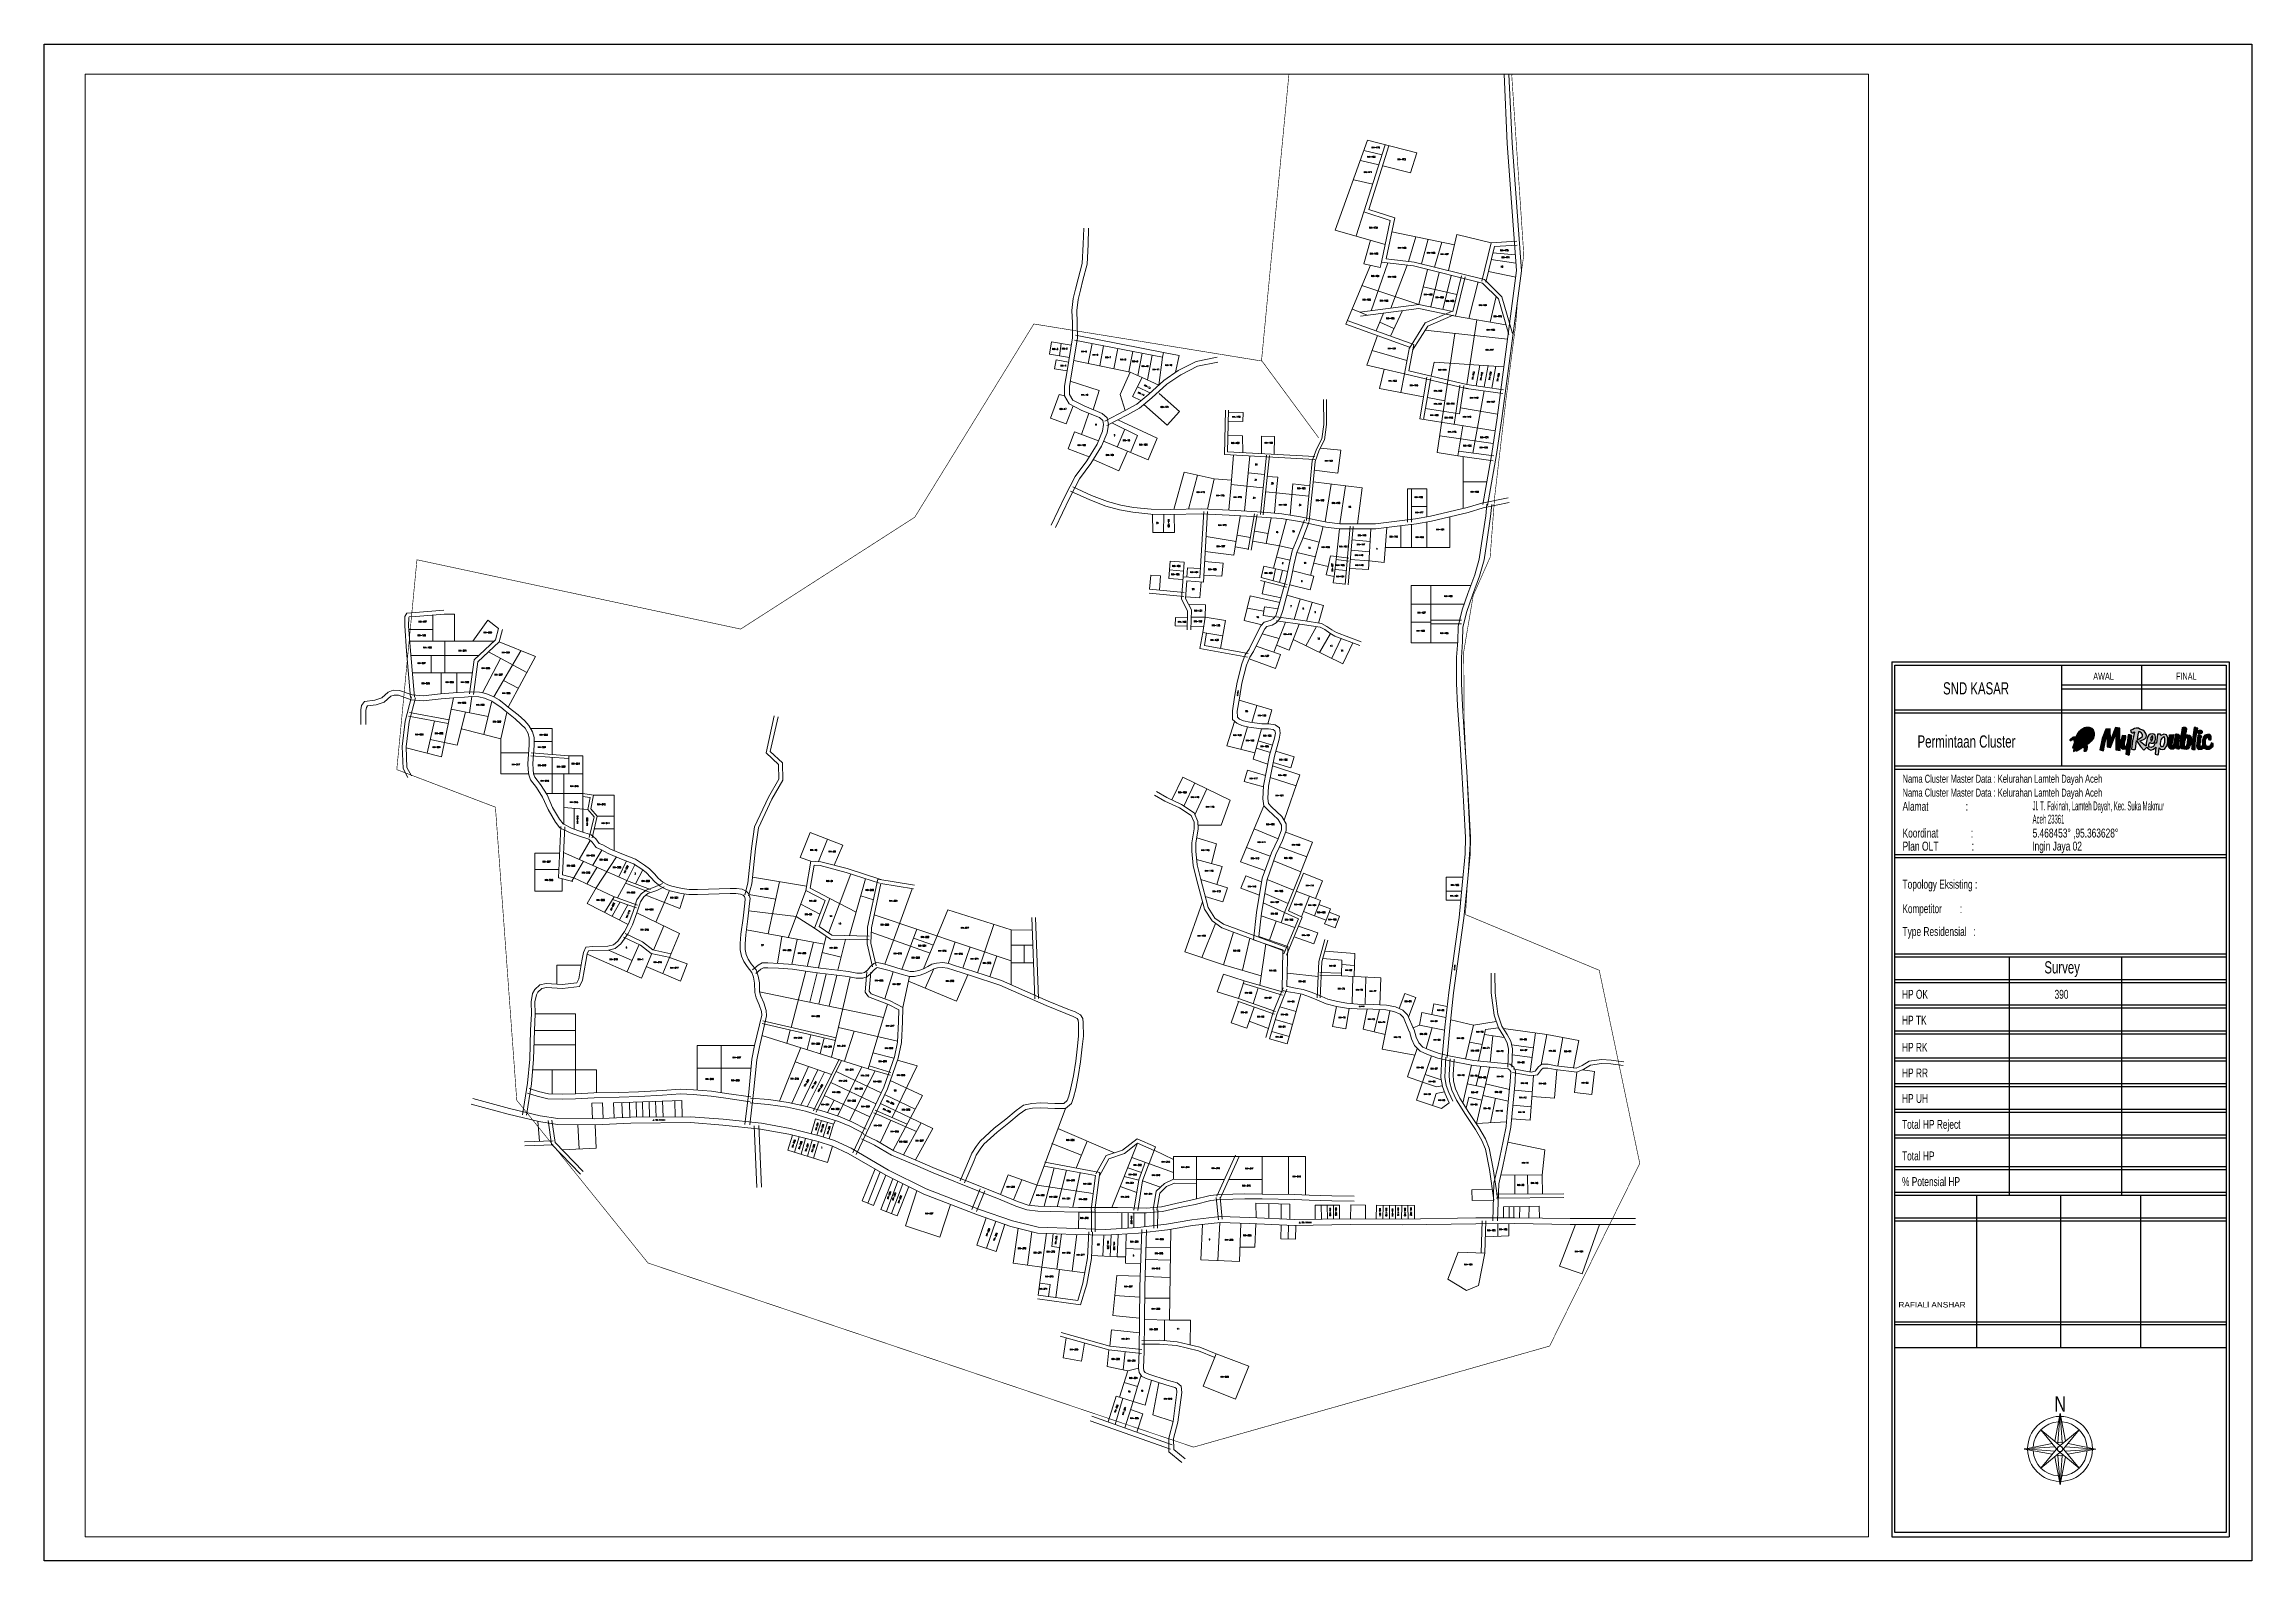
# Paper-space layout 'SALES VALIDASI SND KASAR' of a CAD drawing. Header units: millimetres. Extents: x -614 to 623, y 56 to 906.
# The model-space entities are those that its viewports show. They can reach past a viewport. Long polylines and large blocks are cut down to what shows.
import ezdxf
from ezdxf.enums import TextEntityAlignment as Align

# ---------------------------------------------------------------- set-up
doc = ezdxf.new("R2010")
doc.units = ezdxf.units.MM
doc.linetypes.add('HIDDEN', pattern=[9.525, 6.35, -3.175])
for name, color, linetype, lineweight in [('Basic Map', 105, 'Continuous', 15), ('Garis Jalan', 225, 'Continuous', 15), ('Home Number', 6, 'Continuous', 5), ('JALAN', 7, 'Continuous', 25), ('TITLE BLOCK', 7, 'Continuous', 18)]:
    doc.layers.add(name, color=color, linetype=linetype, lineweight=lineweight)
doc.layers.add('BATAS', color=7, linetype='Continuous', plot=False)
doc.styles.get("Standard").update_dxf_attribs({"font": 'simplex.shx'})
doc.styles.add('Title Block v21 - Default$0$Standard', font='arial.ttf')
doc.styles.add('Title Block v21 - Default$0$Styledgn001', font='dgn001.shx')

# ---------------------------------------------------------------- blocks, each defined once
blk = doc.blocks.new('rocket')
at = {"true_color": 0x800080}
h = blk.add_hatch(color=216, dxfattribs=at)
h.paths.add_polyline_path([(3332, 993), (3330, 981), (3339, 968), (3350, 954), (3358, 945), (3366, 933), (3361, 925), (3358, 915), (3361, 905), (3372, 904), (3381, 909), (3390, 914), (3396, 918), (3421, 900), (3442, 891), (3449, 893), (3456, 900), (3466, 899), (3476, 889), (3481, 875), (3481, 864), (3478, 853), (3479, 843), (3483, 840), (3493, 839), (3500, 845), (3517, 869), (3523, 896), (3521, 919), (3515, 931), (3518, 936), (3546, 955), (3583, 991), (3614, 1037), (3624, 1080), (3593, 1090), (3562, 1106), (3529, 1136), (3506, 1159), (3494, 1180), (3488, 1196), (3483, 1194), (3458, 1183), (3434, 1167), (3407, 1141), (3387, 1113), (3371, 1090), (3364, 1073), (3357, 1058), (3353, 1054), (3347, 1054), (3337, 1058), (3322, 1057), (3309, 1053), (3297, 1044), (3280, 1029), (3270, 1016), (3267, 1007), (3268, 1002), (3272, 997), (3279, 998), (3291, 1005), (3298, 1010), (3307, 1012), (3320, 1009), (3331, 1000)])
h.paths.add_polyline_path([(3433, 1058, -1), (3544, 1058, -1)], flags=16)
h.paths.add_polyline_path([(3449, 1058, -1), (3528, 1058, -1)], flags=0)
edge = h.paths.add_edge_path(flags=0)
edge.add_ellipse((3488, 1037), major_axis=(26.8, 0), ratio=0.4994, start_angle=0, end_angle=360)
h = blk.add_hatch(color=140)
h.paths.add_polyline_path([(3449, 1058, 1), (3528, 1058, 1)])
edge = h.paths.add_edge_path(flags=16)
edge.add_ellipse((3488, 1037), major_axis=(26.8, 0), ratio=0.4994, start_angle=0, end_angle=360)
h = blk.add_hatch(color=4)
edge = h.paths.add_edge_path()
edge.add_ellipse((3488, 1037), major_axis=(26.8, 0), ratio=0.4994, start_angle=0, end_angle=360)
for color, points in [(252, [(3562, 1106), (3593, 1090), (3624, 1080), (3625, 1083), (3624, 1091), (3597, 1100), (3568, 1115), (3536, 1144), (3515, 1165), (3504, 1184), (3499, 1199), (3488, 1196), (3494, 1180), (3506, 1159), (3529, 1136)]), (40, [(3363, 860), (3363, 841), (3430, 881), (3416, 883), (3407, 889), (3382, 874), (3382, 890), (3337, 869), (3341, 918), (3330, 916), (3341, 948), (3327, 964), (3301, 890), (3320, 894), (3315, 838)]), (252, [(3416, 883), (3430, 881), (3442, 891), (3421, 900), (3396, 918), (3390, 914), (3381, 909), (3372, 904), (3361, 905), (3358, 915), (3361, 925), (3366, 933), (3358, 945), (3350, 954), (3339, 968), (3330, 981), (3327, 964), (3354, 934), (3351, 919), (3354, 904), (3363, 899), (3380, 901), (3387, 904)]), (2, [(3354, 904), (3351, 919), (3354, 934), (3341, 948), (3330, 916), (3341, 918), (3337, 869), (3382, 890), (3382, 874), (3407, 889), (3387, 904), (3380, 901), (3363, 899)])]:
    blk.add_hatch(color=color).paths.add_polyline_path(points)
h = blk.add_hatch(color=253)
h.paths.add_polyline_path([(3568, 1115), (3597, 1100), (3624, 1091), (3624, 1115), (3618, 1145), (3609, 1166), (3589, 1187), (3567, 1198), (3549, 1201), (3522, 1202), (3501, 1200), (3499, 1199), (3504, 1184), (3515, 1165), (3536, 1144)])
edge = h.paths.add_edge_path(flags=16)
edge.add_ellipse((3544, 1184), major_axis=(13.4, 0), ratio=0.4994, start_angle=0, end_angle=360)
h = blk.add_hatch(color=253)
h.set_gradient(color1=(173, 173, 173), one_color=1, tint=1, name='CYLINDER')
edge = h.paths.add_edge_path()
edge.add_ellipse((3544, 1184), major_axis=(13.4, 0), ratio=0.4994, start_angle=0, end_angle=360)
at = {"color": 216, "true_color": 0x800080}
blk.add_lwpolyline([(3267, 1007), (3270, 1016), (3280, 1029), (3297, 1044), (3309, 1053), (3322, 1057), (3337, 1058), (3347, 1054), (3353, 1054), (3357, 1058), (3364, 1073), (3371, 1090), (3387, 1113), (3407, 1141), (3434, 1167), (3458, 1183), (3483, 1194), (3501, 1200), (3522, 1202), (3549, 1201), (3567, 1198), (3589, 1187), (3609, 1166), (3618, 1145), (3624, 1115), (3625, 1083), (3614, 1037), (3583, 991), (3546, 955), (3518, 936), (3515, 931), (3521, 919), (3523, 896), (3517, 869), (3500, 845), (3493, 839), (3483, 840), (3479, 843), (3478, 853), (3481, 864), (3481, 875), (3476, 889), (3466, 899), (3456, 900), (3449, 893), (3442, 891), (3421, 900), (3396, 918), (3390, 914), (3381, 909), (3372, 904), (3361, 905), (3358, 915), (3361, 925), (3366, 933), (3358, 945), (3350, 954), (3339, 968), (3330, 981), (3332, 993), (3331, 1000), (3320, 1009), (3307, 1012), (3298, 1010), (3291, 1005), (3279, 998), (3272, 997), (3268, 1002)], close=True, dxfattribs=at)
for points in [[(3488, 1196), (3494, 1180), (3506, 1159), (3529, 1136), (3562, 1106), (3593, 1090), (3624, 1080)], [(3499, 1199), (3504, 1184), (3515, 1165), (3536, 1144), (3568, 1115), (3597, 1100), (3624, 1091)]]:
    blk.add_lwpolyline(points)
at = {"color": 40}
blk.add_lwpolyline([(3327, 964), (3301, 890), (3320, 894), (3315, 838), (3363, 860), (3363, 841), (3430, 881)], dxfattribs=at)
at = {"color": 252}
blk.add_lwpolyline([(3330, 981), (3327, 964), (3354, 934), (3351, 919), (3354, 904), (3363, 899), (3380, 901), (3387, 904), (3416, 883), (3430, 881), (3442, 891)], dxfattribs=at)
at = {"color": 2}
blk.add_lwpolyline([(3341, 948), (3330, 916), (3341, 918), (3337, 869), (3382, 890), (3382, 874), (3407, 889)], dxfattribs=at)
for radius in [55.5, 39.4]:
    blk.add_circle((3489, 1058), radius)
for centre, major_axis in [((3488, 1037), (26.8, 0)), ((3544, 1184), (13.4, 0))]:
    blk.add_ellipse(centre, major_axis=major_axis, ratio=0.4994)
blk = doc.blocks.new('MyRepublic')
at = {"true_color": 0x800080}
for points in [[(3995, 1025), (3989, 1180), (3930, 1175), (3880, 1049), (3850, 899), (3901, 885), (3924, 1003), (3944, 1081), (3949, 1083), (3950, 940), (3994, 928), (4063, 1110), (4064, 898), (4121, 889), (4117, 1186), (4059, 1198)], [(5077, 934), (5073, 914), (5094, 904), (5124, 903), (5124, 988), (5136, 1082), (5154, 1160), (5158, 1187), (5136, 1185), (5132, 1196), (5110, 1196), (5094, 1097), (5084, 1010)], [(4203, 951), (4192, 937), (4178, 942), (4181, 996), (4197, 1056), (4199, 1086), (4149, 1087), (4131, 1014), (4130, 943), (4140, 919), (4160, 907), (4188, 911), (4207, 924), (4198, 842), (4215, 834), (4238, 829), (4248, 837), (4278, 1089), (4252, 1099), (4230, 1098), (4216, 993)], [(5189, 949), (5189, 973), (5192, 1004), (5197, 1036), (5197, 1056), (5206, 1068), (5210, 1079), (5203, 1081), (5189, 1088), (5165, 1097), (5157, 1090), (5147, 1018), (5142, 951), (5149, 921), (5168, 902), (5205, 907), (5228, 919), (5240, 921), (5269, 909), (5311, 909), (5330, 921), (5362, 946), (5362, 970), (5360, 982), (5346, 985), (5334, 992), (5329, 967), (5314, 949), (5285, 944), (5272, 947), (5266, 961), (5258, 983), (5258, 1005), (5258, 1025), (5263, 1041), (5269, 1053), (5277, 1058), (5294, 1062), (5299, 1056), (5298, 1044), (5300, 1034), (5313, 1030), (5331, 1030), (5336, 1041), (5337, 1060), (5337, 1081), (5319, 1101), (5287, 1103), (5252, 1093), (5233, 1072), (5226, 1040), (5217, 1009), (5221, 979), (5218, 959), (5211, 947), (5192, 942)], [(5216, 1135, 1), (5161, 1135, 1)]]:
    blk.add_hatch(color=216, dxfattribs=at).paths.add_polyline_path(points)
h = blk.add_hatch(color=216, dxfattribs=at)
h.paths.add_polyline_path([(4392, 944), (4436, 895), (4476, 932), (4496, 913), (4532, 895), (4568, 906), (4597, 934), (4588, 841), (4624, 830), (4634, 834), (4640, 923), (4657, 905), (4685, 901), (4715, 909), (4745, 953), (4756, 1002), (4758, 1060), (4739, 1099), (4704, 1106), (4666, 1088), (4661, 1109), (4618, 1108), (4608, 985), (4601, 989), (4583, 988), (4578, 969), (4566, 944), (4537, 931), (4511, 935), (4506, 945), (4506, 971), (4512, 993), (4520, 994), (4533, 985), (4560, 987), (4575, 998), (4587, 1017), (4595, 1041), (4594, 1069), (4589, 1095), (4573, 1109), (4548, 1111), (4520, 1106), (4501, 1088), (4487, 1065), (4476, 1030), (4469, 988), (4468, 952), (4462, 950), (4437, 970), (4395, 1004), (4390, 1017), (4424, 1031), (4452, 1046), (4467, 1063), (4471, 1089), (4464, 1116), (4448, 1144), (4424, 1159), (4384, 1175), (4368, 1189), (4336, 1188), (4315, 1181), (4290, 1170), (4264, 1159), (4261, 1148), (4267, 1135), (4283, 1125), (4294, 1123), (4305, 1139), (4311, 1134), (4288, 1016), (4275, 907), (4293, 901), (4318, 901), (4327, 905), (4341, 1022)])
h.paths.add_polyline_path([(4362, 1038), (4349, 1037), (4358, 1099), (4366, 1137), (4373, 1139), (4385, 1136), (4405, 1119), (4419, 1104), (4419, 1081), (4415, 1071), (4392, 1056)], flags=16)
h.paths.add_polyline_path([(4528, 1025), (4529, 1039), (4533, 1062), (4544, 1081), (4551, 1087), (4555, 1087), (4558, 1071), (4556, 1053), (4551, 1034), (4545, 1020), (4534, 1016), (4530, 1020)], flags=16)
h.paths.add_polyline_path([(4660, 977), (4665, 1014), (4669, 1030), (4681, 1054), (4703, 1078), (4709, 1072), (4711, 1040), (4711, 995), (4699, 956), (4687, 937), (4671, 937), (4663, 948)], flags=16)
h = blk.add_hatch(color=216, dxfattribs=at)
h.paths.add_polyline_path([(4901, 986), (4903, 1021), (4907, 1058), (4913, 1087), (4909, 1097), (4896, 1107), (4874, 1111), (4861, 1109), (4860, 1091), (4855, 1057), (4847, 1025), (4842, 988), (4832, 958), (4826, 947), (4819, 944), (4812, 947), (4811, 963), (4814, 1001), (4828, 1052), (4832, 1102), (4786, 1100), (4781, 1099), (4780, 1079), (4776, 1055), (4771, 1025), (4768, 996), (4764, 966), (4766, 943), (4773, 929), (4786, 915), (4796, 907), (4816, 905), (4834, 908), (4845, 916), (4849, 925), (4855, 939), (4861, 949), (4868, 948), (4870, 942), (4870, 922), (4875, 912), (4890, 908), (4909, 907), (4915, 916), (4935, 920), (4945, 910), (4969, 907), (5000, 903), (5027, 910), (5046, 937), (5064, 980), (5071, 1029), (5068, 1064), (5056, 1085), (5046, 1095), (5026, 1099), (5010, 1099), (4994, 1096), (4993, 1107), (5000, 1145), (5006, 1179), (4998, 1192), (4988, 1199), (4965, 1201), (4954, 1195), (4950, 1159), (4946, 1130), (4937, 1094), (4931, 1053), (4928, 1014), (4927, 988), (4927, 954), (4918, 945), (4906, 945), (4901, 950)])
h.paths.add_polyline_path([(4982, 1010), (4987, 1029), (4990, 1042), (4996, 1049), (5004, 1058), (5010, 1060), (5020, 1059), (5023, 1042), (5021, 997), (5016, 964), (5003, 944), (4991, 937), (4981, 943), (4977, 962)], flags=16)
at = {"color": 216, "true_color": 0x800080}
for points in [[(3850, 899), (3901, 885), (3924, 1003), (3944, 1081), (3949, 1083), (3950, 940), (3994, 928), (4063, 1110), (4064, 898), (4121, 889), (4117, 1186), (4059, 1198), (3995, 1025), (3989, 1180), (3930, 1175), (3880, 1049)], [(4294, 1123), (4305, 1139), (4311, 1134), (4288, 1016), (4275, 907), (4293, 901), (4318, 901), (4327, 905), (4341, 1022), (4392, 944), (4436, 895), (4476, 932), (4496, 913), (4532, 895), (4568, 906), (4597, 934), (4588, 841), (4624, 830), (4634, 834), (4640, 923), (4657, 905), (4685, 901), (4715, 909), (4745, 953), (4756, 1002), (4758, 1060), (4739, 1099), (4704, 1106), (4666, 1088), (4661, 1109), (4618, 1108), (4608, 985), (4601, 989), (4583, 988), (4578, 969), (4566, 944), (4537, 931), (4511, 935), (4506, 945), (4506, 971), (4512, 993), (4520, 994), (4533, 985), (4560, 987), (4575, 998), (4587, 1017), (4595, 1041), (4594, 1069), (4589, 1095), (4573, 1109), (4548, 1111), (4520, 1106), (4501, 1088), (4487, 1065), (4476, 1030), (4469, 988), (4468, 952), (4462, 950), (4437, 970), (4395, 1004), (4390, 1017), (4424, 1031), (4452, 1046), (4467, 1063), (4471, 1089), (4464, 1116), (4448, 1144), (4424, 1159), (4384, 1175), (4368, 1189), (4336, 1188), (4315, 1181), (4290, 1170), (4264, 1159), (4261, 1148), (4267, 1135), (4283, 1125)], [(4786, 1100), (4832, 1102), (4828, 1052), (4814, 1001), (4811, 963), (4812, 947), (4819, 944), (4826, 947), (4832, 958), (4842, 988), (4847, 1025), (4855, 1057), (4860, 1091), (4861, 1109), (4874, 1111), (4896, 1107), (4909, 1097), (4913, 1087), (4907, 1058), (4903, 1021), (4901, 986), (4901, 950), (4906, 945), (4918, 945), (4927, 954), (4927, 988), (4928, 1014), (4931, 1053), (4937, 1094), (4946, 1130), (4950, 1159), (4954, 1195), (4965, 1201), (4988, 1199), (4998, 1192), (5006, 1179), (5000, 1145), (4993, 1107), (4994, 1096), (5010, 1099), (5026, 1099), (5046, 1095), (5056, 1085), (5068, 1064), (5071, 1029), (5064, 980), (5046, 937), (5027, 910), (5000, 903), (4969, 907), (4945, 910), (4935, 920), (4915, 916), (4909, 907), (4890, 908), (4875, 912), (4870, 922), (4870, 942), (4868, 948), (4861, 949), (4855, 939), (4849, 925), (4845, 916), (4834, 908), (4816, 905), (4796, 907), (4786, 915), (4773, 929), (4766, 943), (4764, 966), (4768, 996), (4771, 1025), (4776, 1055), (4780, 1079), (4781, 1099)], [(5073, 914), (5094, 904), (5124, 903), (5124, 988), (5136, 1082), (5154, 1160), (5158, 1187), (5136, 1185), (5132, 1196), (5110, 1196), (5094, 1097), (5084, 1010), (5077, 934)], [(4149, 1087), (4131, 1014), (4130, 943), (4140, 919), (4160, 907), (4188, 911), (4207, 924), (4198, 842), (4215, 834), (4238, 829), (4248, 837), (4278, 1089), (4252, 1099), (4230, 1098), (4216, 993), (4203, 951), (4192, 937), (4178, 942), (4181, 996), (4197, 1056), (4199, 1086)], [(4366, 1137), (4358, 1099), (4349, 1037), (4362, 1038), (4392, 1056), (4415, 1071), (4419, 1081), (4419, 1104), (4405, 1119), (4385, 1136), (4373, 1139)], [(4530, 1020), (4534, 1016), (4545, 1020), (4551, 1034), (4556, 1053), (4558, 1071), (4555, 1087), (4551, 1087), (4544, 1081), (4533, 1062), (4529, 1039), (4528, 1025)], [(4669, 1030), (4681, 1054), (4703, 1078), (4709, 1072), (4711, 1040), (4711, 995), (4699, 956), (4687, 937), (4671, 937), (4663, 948), (4660, 977), (4665, 1014)], [(4982, 1010), (4977, 962), (4981, 943), (4991, 937), (5003, 944), (5016, 964), (5021, 997), (5023, 1042), (5020, 1059), (5010, 1060), (5004, 1058), (4996, 1049), (4990, 1042), (4987, 1029)], [(5203, 1081), (5189, 1088), (5165, 1097), (5157, 1090), (5147, 1018), (5142, 951), (5149, 921), (5168, 902), (5205, 907), (5228, 919), (5240, 921), (5269, 909), (5311, 909), (5330, 921), (5362, 946), (5362, 970), (5360, 982), (5346, 985), (5334, 992), (5329, 967), (5314, 949), (5285, 944), (5272, 947), (5266, 961), (5258, 983), (5258, 1005), (5258, 1025), (5263, 1041), (5269, 1053), (5277, 1058), (5294, 1062), (5299, 1056), (5298, 1044), (5300, 1034), (5313, 1030), (5331, 1030), (5336, 1041), (5337, 1060), (5337, 1081), (5319, 1101), (5287, 1103), (5252, 1093), (5233, 1072), (5226, 1040), (5217, 1009), (5221, 979), (5218, 959), (5211, 947), (5192, 942), (5189, 949), (5189, 973), (5192, 1004), (5197, 1036), (5197, 1056), (5206, 1068), (5210, 1079)]]:
    blk.add_lwpolyline(points, close=True, dxfattribs=at)
blk.add_circle((5188, 1135), 27.5, dxfattribs=at)
at = {"xscale": 0.8927864447397837, "yscale": 0.8927864447397837, "zscale": 0.8927864447397837}
blk.add_blockref('rocket', (538, 128), dxfattribs=at)
blk = doc.blocks.new('Title Block v21 - Default$0$AnonymousCell12')
at = {"layer": 'TITLE BLOCK', "flags": 128}
for points in [[(-3.2, -2.6), (0, 14), (3.2, -2.6)], [(-1.3, -3.4), (0, 14), (1.3, -3.4)], [(-1.1, -8.4), (-11.4, 4), (1.1, -6.1)], [(-1.2, -6.1), (11.3, 4.1), (1.1, -8.4)], [(-4.7, -4.1), (-21.2, -7.3), (-4.7, -10.4)], [(-3.2, -5.9), (-21.2, -7.2), (-3.2, -8.6)], [(-1.2, -6.1), (-11.3, -18.6), (1.1, -8.4)], [(3.2, -11.9), (0, -28.5), (-3.2, -11.9)], [(0, -3.2), (-2, -3.6)], [(-2, -10.9), (0, -11.3)], [(1.3, -11.1), (0, -28.5), (-1.3, -11.1)], [(-1.1, -8.4), (11.3, -18.6), (1.1, -6.1)], [(0, -3.2), (2, -3.6)], [(2, -10.9), (0, -11.3)], [(3.2, -5.9), (21.2, -7.3), (3.2, -8.6)], [(4.7, -4.1), (21.2, -7.3), (4.6, -10.4)]]:
    blk.add_lwpolyline(points, dxfattribs=at)
at = {"layer": 'TITLE BLOCK'}
blk.add_circle((0, -7.2), 1.61, dxfattribs=at)
for radius, start, end in [(19.2, 91.1501, 178.8674), (16, 93.6044, 176.4133), (19.2, 1.1326, 88.8492), (16, 3.5867, 86.3933), (19.2, 181.1759, 268.8417), (16, 183.6304, 266.3873), (19.2, 271.1583, 358.8241), (16, 273.6127, 356.3696)]:
    blk.add_arc((0, -7.2), radius, start, end, dxfattribs=at)
at = {"layer": 'TITLE BLOCK', "style": 'Title Block v21 - Default$0$Standard', "width": 0.742081}
blk.add_text('N', height=9.14, rotation=0.0009, dxfattribs=at).set_placement((-3.3, 23.9), align=Align.TOP_LEFT)

msp = doc.modelspace()

# ---------------------------------------------------------------- linework, layer by layer
at = {"layer": 'Basic Map'}
msp.add_line((22460.3, -8908.9), (22459.8, -8925.6), dxfattribs=at)
for points in [[(22722.1, -7905.1), (22755.3, -7813.4)], [(22751.5, -7823.8), (22770, -7828.3)], [(22755.3, -7813.4), (22805.7, -7826.3)], [(22805.7, -7826.3), (22799, -7846.5)], [(22747.9, -7833.9), (22766.8, -7838.5)], [(22770.7, -7839.5), (22799, -7846.5)], [(22741.2, -7853.9), (22760.5, -7858.4)], [(22751.6, -7886.5), (22743.5, -7911.2)], [(22773.2, -7919.8), (22722.1, -7905.1)], [(22758.3, -7915.5), (22751.6, -7939.5)], [(22844, -7920.3), (22780, -7906.8)], [(22797, -7937.2), (22804.5, -7912)], [(22810.2, -7939.7), (22817.1, -7914.6)], [(22823.8, -7943.1), (22831.1, -7917.6)], [(22837.8, -7946.5), (22846.5, -7909.8)], [(22881.6, -7918.3), (22846.5, -7909.8)], [(22733.1, -8001.2), (22758.1, -7941.1)], [(22769.4, -7937.9), (22768, -7943.5), (22751.6, -7939.5)], [(22758.9, -7987.6), (22776.1, -7938.7)], [(22779, -7984.9), (22795.8, -7941.1)], [(22881.6, -7935.2), (22906.9, -7938.9)], [(22883.3, -7928.4), (22906.3, -7930.5)], [(22749.5, -7961.9), (22807.7, -7981.1)], [(22807.7, -7981.1), (22816.5, -7945.4)], [(22812.1, -7963.2), (22846.5, -7971.1)], [(22819.8, -7983.7), (22828.5, -7948.4)], [(22832.2, -7986.3), (22840.8, -7951.4)], [(22858.9, -7995.5), (22868.2, -7958.2)], [(22878.7, -7947.4), (22906.6, -7953.2)], [(22739.9, -7986.1), (22754.8, -7992.2)], [(22880.6, -7999.3), (22886.6, -7973.1)], [(22771.6, -7989.9), (22764, -8008.2)], [(22767.8, -7999.1), (22782.2, -8005.9)], [(22790.9, -7987.4), (22778.6, -8013.5)], [(22814.1, -8007.6), (22898.3, -8016.5)], [(22845.2, -7993.1), (22896.7, -8002.1)], [(22856.8, -8063), (22867, -7996.9)], [(22450.5, -8035.2), (22430.2, -8032.1), (22432.1, -8019.5), (22452.5, -8022.8)], [(22440.4, -8033.7), (22442.3, -8021.2)], [(22469.8, -8041.4), (22473.8, -8021)], [(22481.5, -8043.8), (22485.5, -8023.3)], [(22496.1, -8046.8), (22500.1, -8026.2)], [(22511.2, -8050), (22515.3, -8029.1)], [(22520.4, -8053.8), (22524.8, -8031)], [(22545.7, -8035), (22546.7, -8030.1), (22562.7, -8033.2), (22559.1, -8050.5)], [(22765.5, -8013), (22754.6, -8043.1)], [(22795.4, -8038.5), (22760.1, -8028.1)], [(22844.4, -8010.8), (22826.5, -8132.3)], [(22448.3, -8049.1), (22435.3, -8046.8), (22436.9, -8037.8), (22449.7, -8040)], [(22512.7, -8050.3), (22455.1, -8038.3)], [(22524.9, -8055.8), (22512.7, -8050.3), (22502.3, -8073.1), (22507.5, -8089.7)], [(22530.3, -8058.3), (22535.2, -8033)], [(22545.7, -8035), (22541.8, -8063.5)], [(22772.2, -8047.3), (22754.6, -8043.1)], [(22772.2, -8047.3), (22767.5, -8067)], [(22792.9, -8052.1), (22772.2, -8047.3)], [(22793, -8052.2), (22789.1, -8071.1)], [(22820.2, -8054.4), (22823.4, -8040)], [(22823.4, -8040), (22894.6, -8044.8)], [(22866.1, -8064.3), (22870.1, -8043.1)], [(22874.3, -8065.5), (22878.4, -8043.7)], [(22882.2, -8066.6), (22886.4, -8044.2)], [(22454.4, -8084.7), (22447.4, -8103.3), (22431.2, -8097.2), (22440.2, -8073.1), (22445.5, -8074.5)], [(22474.8, -8088.7), (22481, -8069.1), (22451.5, -8059.7)], [(22523.5, -8079.4), (22515.1, -8075.1), (22524.9, -8055.8), (22541.8, -8063.5)], [(22520, -8065.4), (22532.8, -8071.6)], [(22542.2, -8072.1), (22562.9, -8090.4), (22550.5, -8104.4), (22526.7, -8083.3)], [(22812.5, -8075.4), (22767.5, -8067)], [(22834.3, -8079.5), (22816.4, -8076.1)], [(22874.5, -8069.5), (22862.8, -8133)], [(22462.9, -8114.2), (22470.5, -8092.3)], [(22509.9, -8131.2), (22530.9, -8140), (22540.2, -8117.8), (22500.2, -8099)], [(22612.8, -8100.6), (22627.9, -8100.9), (22628.1, -8091.5), (22613, -8091.3)], [(22885.7, -8110.4), (22808.6, -8098.1)], [(22849.2, -8093), (22814.5, -8087.4)], [(22845.3, -8092.4), (22843.6, -8103.7)], [(22850.2, -8086.7), (22888.2, -8093.2)], [(22470.9, -8136.8), (22449.2, -8128.8), (22455.6, -8111.5), (22480.2, -8120.6)], [(22475, -8139.7), (22500.9, -8151.3), (22509.9, -8131.2), (22485.5, -8121)], [(22494, -8102.2), (22520.3, -8115.1), (22513, -8132.5)], [(22507.1, -8108.6), (22499.5, -8126.9)], [(22612.5, -8115.2), (22627.5, -8115.5), (22627.8, -8132.5)], [(22659.7, -8134.3), (22660.1, -8116.1), (22646.7, -8115.7), (22646.7, -8133.6)], [(22829, -8115.4), (22883.7, -8123.3)], [(22852.6, -8105.1), (22847.5, -8135.9)], [(22632, -8166.9), (22615.7, -8165.2), (22618.2, -8134.9)], [(22634.9, -8135.9), (22629.6, -8192.3)], [(22700.8, -8150.6), (22725, -8153.5), (22727.8, -8129.9), (22706.9, -8127.9)], [(22847.5, -8135.9), (22826.5, -8132.3)], [(22853, -8189.7), (22853, -8136.7)], [(22598.5, -8159.3), (22567.7, -8152.4), (22557.2, -8190.7)], [(22581.5, -8155.5), (22572.3, -8190.4)], [(22591.6, -8190.4), (22598.5, -8159.3), (22616.1, -8160.7)], [(22615.7, -8165.2), (22613.5, -8191.2)], [(22632, -8166.9), (22648.5, -8168.5)], [(22633.3, -8153.2), (22649.9, -8154.9)], [(22662, -8173.7), (22663.4, -8157.8), (22652.7, -8156.9)], [(22696.2, -8166.4), (22678.8, -8164.4), (22676.3, -8196.4)], [(22699.6, -8162.5), (22749.6, -8168.6), (22745, -8205.5)], [(22717.9, -8164.7), (22711.9, -8203.4)], [(22732.6, -8166.5), (22726.9, -8205.4)], [(22877, -8162.3), (22853, -8162.3)], [(22662, -8173.7), (22651.1, -8172.6)], [(22660.2, -8194.4), (22662, -8173.7), (22695.2, -8177)], [(22796, -8169.5), (22815.9, -8169.5)], [(22800, -8169.5), (22800, -8200.9)], [(22800, -8187.5), (22815.9, -8187.5)], [(22815.9, -8169.5), (22815.9, -8198.3)], [(22535.5, -8195.5), (22535.7, -8214.3), (22557.9, -8214.1), (22557.5, -8195.7)], [(22546.8, -8214.2), (22547, -8195.7)], [(22624.9, -8197.4), (22619.9, -8229), (22633.5, -8231.3)], [(22651.5, -8225.5), (22656.9, -8199.2)], [(22659, -8250.8), (22672.3, -8200.8)], [(22705.8, -8224), (22709.8, -8208.1)], [(22723.6, -8238.9), (22726.5, -8210.4)], [(22736.8, -8250.9), (22756.1, -8252.1), (22758.7, -8210.5)], [(22756.8, -8243.3), (22772.2, -8244.7), (22774.9, -8209.1)], [(22789.2, -8207.3), (22789.2, -8229.7)], [(22800, -8206), (22800, -8229.7)], [(22815.9, -8203.4), (22815.9, -8229.7)], [(22839.4, -8198.1), (22839.4, -8229.7)], [(22619.9, -8229), (22618.5, -8237.4), (22589.4, -8233.5)], [(22620.8, -8223.4), (22590.3, -8218.4)], [(22621.8, -8216.9), (22635.5, -8219.3)], [(22665.1, -8227.8), (22637.9, -8223.2)], [(22653.6, -8215.3), (22639.6, -8212.9)], [(22665.1, -8227.8), (22679.2, -8230.8)], [(22702, -8239), (22683, -8234.6)], [(22697.1, -8258), (22705.8, -8224), (22689.1, -8219.8)], [(22757.3, -8233.9), (22738.4, -8232.3)], [(22757.9, -8223.3), (22739.3, -8221.6)], [(22773.3, -8229.7), (22839.4, -8229.7)], [(22566.5, -8262.4), (22552.2, -8261.3), (22553.5, -8243.5), (22567.8, -8244.6), (22566.9, -8259.5)], [(22567.3, -8253.7), (22552.9, -8252.4)], [(22570.7, -8259.7), (22571.4, -8250.2), (22584.3, -8251)], [(22588.7, -8243.8), (22607.6, -8245.5), (22606.4, -8258.8), (22587.9, -8257.7)], [(22673.6, -8254.2), (22649.1, -8248.6), (22646.6, -8260.3)], [(22661.3, -8251.4), (22658.7, -8263.4)], [(22662.1, -8239.4), (22676, -8242.6)], [(22668.3, -8252.9), (22665.1, -8265.1)], [(22675.7, -8267.7), (22696.7, -8272.9), (22700.2, -8258.7), (22678.8, -8253.5)], [(22700.3, -8245.4), (22715, -8248.8), (22717.4, -8238.2), (22723.6, -8238.9)], [(22715, -8248.8), (22713, -8257.4), (22721, -8259.2), (22723.5, -8238.9)], [(22721.9, -8251.9), (22733.6, -8252.9)], [(22756.8, -8243.3), (22737.6, -8241.7)], [(22542.5, -8273.2), (22543.8, -8258.6), (22533.9, -8257.7), (22532.4, -8272.2)], [(22585.1, -8264.7), (22584, -8281), (22569.4, -8280)], [(22647.2, -8308.4), (22629.2, -8304), (22635.3, -8279.1), (22665.6, -8285.8)], [(22650.2, -8264.3), (22647.4, -8277), (22666.9, -8280.9)], [(22672.8, -8278.4), (22710.1, -8288.8), (22705.2, -8306.7)], [(22721, -8259.2), (22720.2, -8265.8), (22732.4, -8266.9)], [(22799.9, -8268.2), (22860.8, -8268.2)], [(22799.9, -8287.1), (22799.9, -8268.2)], [(22819.9, -8284.9), (22819.9, -8268.2)], [(21800.2, -8298.5), (21800.2, -8325.4)], [(21811.7, -8297.5), (21822.3, -8297.5)], [(21822.3, -8325.4), (21822.3, -8297.5)], [(22570.9, -8309.9), (22558.7, -8309.6), (22558.9, -8301), (22571.1, -8301.3)], [(22589.3, -8300.9), (22589.6, -8288.1), (22572.3, -8287.4)], [(22589.3, -8300.9), (22575.1, -8300.6)], [(22586.8, -8316.3), (22589.3, -8300.9), (22609.9, -8304.3), (22605.1, -8332.6)], [(22649.2, -8294.6), (22632.3, -8291.5)], [(22660, -8300.9), (22648.5, -8299.1), (22649.9, -8290.1), (22663.8, -8292.3)], [(22686.4, -8282.2), (22680.2, -8303.1)], [(22698.7, -8285.8), (22692.9, -8304.9)], [(22799.9, -8283.4), (22799.9, -8327)], [(22799.9, -8287.4), (22853.9, -8287.4)], [(22819.9, -8284.9), (22819.9, -8327)], [(21775.6, -8313.5), (21800.2, -8313.5)], [(21840.9, -8325.4), (21856.3, -8303.8)], [(21867.2, -8312.4), (21856.3, -8303.8)], [(22574.9, -8309.8), (22587.8, -8310.2)], [(22586.8, -8316.3), (22607.3, -8319.7)], [(22664.8, -8322.7), (22647.5, -8317.6)], [(22659.4, -8336.6), (22671.4, -8305.8)], [(22662.3, -8329.2), (22675, -8334.3), (22685.5, -8307.8)], [(22679.2, -8323.7), (22730, -8348.3), (22740.2, -8327.1)], [(22692.3, -8330), (22702.9, -8310.4)], [(22706.1, -8336.7), (22717.2, -8317.4)], [(22718.7, -8342.8), (22728.4, -8322.6)], [(22819.9, -8305.7), (22799.9, -8305.7)], [(21776.4, -8325.4), (21862.7, -8325.4)], [(21777.5, -8339.8), (21847.3, -8339.8)], [(21798.2, -8339.8), (21798.2, -8357.7)], [(21812.2, -8325.4), (21812.2, -8357.7)], [(21869.2, -8342.9), (21850.9, -8378.1)], [(21856.9, -8336.3), (21896, -8357.4)], [(21862.5, -8382), (21890.1, -8335)], [(21867.7, -8326.1), (21904.9, -8340.8)], [(21877, -8392.7), (21904.9, -8340.8)], [(22634.1, -8343.3), (22661.1, -8353.1), (22666.2, -8339), (22641.3, -8330.4)], [(22799.9, -8327), (22847.3, -8327)], [(21779.1, -8357.7), (21840.5, -8357.7)], [(21808.5, -8357.9), (21808.5, -8379)], [(21824.5, -8357.7), (21824.5, -8377.9)], [(21872.3, -8365.3), (21887.4, -8373.4)], [(21821.1, -8383.1), (21809, -8443.5)], [(21837.4, -8398.6), (21840, -8381.9)], [(21860.2, -8386.5), (21852.3, -8420.6)], [(22624, -8385.4), (22657.4, -8395.6), (22653.2, -8409.8)], [(22642.1, -8390.9), (22637.1, -8408.5)], [(21801.6, -8406.8), (21794.3, -8439.7)], [(21818.7, -8394.9), (21856.5, -8402.4)], [(21833.5, -8397.8), (21824.9, -8431.6)], [(21829.2, -8414.7), (21869.4, -8424.9)], [(21875.7, -8398), (21869.4, -8424.9)], [(21900.1, -8414.6), (21921.9, -8414.6)], [(21921.9, -8414.6), (21921.9, -8441)], [(22640, -8439.5), (22611.6, -8432.2), (22619.4, -8407.2)], [(22625.8, -8435.8), (22632.4, -8412.8)], [(22646.9, -8414.7), (22638.2, -8445.9), (22653.3, -8450.8)], [(21772.8, -8434.1), (21809, -8443.5)], [(21797.4, -8425.6), (21824.9, -8431.6)], [(21869.4, -8424.9), (21869.4, -8460.7)], [(21903.5, -8427.8), (21921.9, -8427.8)], [(22641.3, -8434.7), (22655.9, -8438.9)], [(22643.4, -8427.2), (22658.1, -8431.5)], [(21898, -8439.5), (21869.4, -8439.5)], [(21921.9, -8444), (21921.9, -8480.9)], [(21938.9, -8442.3), (21953.4, -8442.3)], [(21938.9, -8442.3), (21938.9, -8460.7)], [(21953.4, -8496.9), (21953.4, -8442.3)], [(22648.8, -8474.2), (22629.2, -8468.6), (22632.5, -8457), (22651, -8462.4)], [(22670, -8508.1), (22686.2, -8462), (22658, -8452.8)], [(22661.5, -8437.8), (22680.4, -8443.3), (22676.9, -8454.8), (22658.7, -8449.2)], [(21869.4, -8460.7), (21897.9, -8460.7)], [(21902.9, -8460.7), (21953.4, -8460.7)], [(21953.4, -8480.9), (21915.9, -8480.9)], [(21934, -8460.7), (21934, -8512.5)], [(21964.2, -8482.7), (21985.3, -8482.7)], [(21985.3, -8539.3), (21985.3, -8482.7)], [(22555.1, -8487.5), (22566.4, -8464.2), (22590.9, -8476), (22578.9, -8502.6)], [(22578.6, -8470.1), (22567.6, -8493.9)], [(22590.9, -8476), (22614.9, -8487.6), (22605.7, -8513.4), (22582, -8513.3)], [(22682.2, -8473.2), (22655.7, -8464.6)], [(21934, -8495.4), (21958.3, -8497.3)], [(21944.4, -8496.2), (21944.4, -8517.3)], [(21953.4, -8496.9), (21953.4, -8520.5)], [(21968.1, -8504.1), (21985.3, -8504.1)], [(22639.3, -8517.1), (22649.3, -8493.5)], [(21965, -8517.2), (21985.3, -8517.2)], [(22175.4, -8546.5), (22185.8, -8520.9)], [(22185.8, -8520.9), (22219, -8533.7)], [(22194.2, -8550.4), (22203.5, -8527.7)], [(22595.8, -8552.5), (22601, -8532.4), (22580.7, -8526.4)], [(22650.4, -8559.6), (22625.3, -8550.6), (22639.3, -8517.1), (22663.8, -8527.1)], [(22659.3, -8549.8), (22687.1, -8560.9), (22699.1, -8530.5), (22671.7, -8520.3)], [(21904.3, -8541.9), (21904.3, -8580.7)], [(21929.6, -8541.9), (21904.3, -8541.9)], [(21933.7, -8541.3), (21998.4, -8569.8)], [(21953.9, -8550.1), (21942.1, -8570.6)], [(21960.7, -8528.9), (21949.7, -8548.3)], [(21963.5, -8554.3), (21972.9, -8538.7)], [(21967, -8577.5), (21987.6, -8545.7)], [(21990.2, -8566), (21997.8, -8549.8)], [(22186.4, -8550), (22175.4, -8546.5)], [(22210, -8554.1), (22219, -8533.7)], [(22601.1, -8574), (22606.8, -8555.5), (22580.5, -8548.4)], [(22631.4, -8536.2), (22655.7, -8544.9)], [(22693.1, -8545.7), (22665.4, -8535.3)], [(21928.8, -8558.5), (21904.3, -8558.5)], [(21932.3, -8568.2), (21932.3, -8580.7)], [(21944.2, -8567), (21984.7, -8586.3)], [(21968.1, -8556.3), (21957.9, -8573)], [(21998.5, -8569.6), (21988.9, -8587.7)], [(21998.5, -8569.6), (22006.6, -8553.7)], [(22007.3, -8573.1), (22014.7, -8559.1)], [(22126.7, -8566.3), (22182, -8575.8)], [(22154.3, -8571.1), (22142.6, -8624.5)], [(22204.5, -8623.6), (22227.1, -8563.1)], [(22225.8, -8626.2), (22242.3, -8568.1)], [(22584.7, -8568.9), (22612, -8577.4), (22607.5, -8591.8), (22589.3, -8586.1)], [(22644.7, -8584.9), (22625.9, -8577.8), (22630.7, -8565), (22647, -8571.2)], [(22679.6, -8579.8), (22652.5, -8568.7)], [(22689.7, -8562.3), (22709.3, -8570.1), (22702, -8588.4), (22682.4, -8580.6)], [(22835.6, -8566.6), (22852.7, -8566.6)], [(22835.6, -8566.6), (22835.6, -8590.1)], [(21904.3, -8580.7), (21932.3, -8580.7)], [(21967, -8577.5), (21957.6, -8593.4)], [(21957.6, -8593.4), (21999.7, -8614.7)], [(21985.3, -8586.5), (21975.6, -8602.5)], [(21991.3, -8591.8), (21983.2, -8606.3)], [(21999.2, -8594.6), (21990.7, -8610.1)], [(22017.8, -8584.8), (22052.5, -8598.5)], [(22027.9, -8612.3), (22042, -8580.1)], [(22052.5, -8598.5), (22057.3, -8583.4)], [(22123, -8584.1), (22150.4, -8588.9)], [(22181.2, -8580), (22163.1, -8628.3)], [(22176, -8593.9), (22195.4, -8604.3)], [(22205.8, -8588.3), (22232.6, -8602.2)], [(22237.4, -8585.4), (22250.2, -8589.5)], [(22289.7, -8578.2), (22261.8, -8655.4)], [(22586.7, -8591.7), (22568.6, -8642.9)], [(22670.5, -8602.5), (22648.6, -8592.5)], [(22674.2, -8593.2), (22650.1, -8583.1)], [(22702, -8588.4), (22707.1, -8590.4), (22700.9, -8606), (22689.8, -8601.5), (22696, -8586)], [(22705.5, -8594.4), (22717.3, -8598.9), (22713, -8610.3), (22700.9, -8606)], [(22835.6, -8580.6), (22851.4, -8580.6)], [(22835.6, -8590.1), (22850.4, -8590.1)], [(22008.5, -8602.9), (22052, -8624.1)], [(22025.4, -8640.9), (22036, -8616.3)], [(22171.2, -8606.6), (22122.9, -8600.7)], [(22190, -8618.4), (22171.2, -8606.6)], [(22251, -8604.8), (22391, -8651.8)], [(22301.5, -8660.1), (22326.3, -8599.9)], [(22390.9, -8620.4), (22326.3, -8599.9)], [(22356.7, -8664.1), (22373.2, -8614.8)], [(22600, -8613.7), (22585.8, -8648.6)], [(22646.5, -8605.9), (22680.8, -8618)], [(22661.8, -8611.3), (22655.1, -8630.8)], [(22670.5, -8602.5), (22666.8, -8613.1)], [(22680.1, -8627.4), (22700.3, -8634.5), (22704.3, -8623.3), (22684.7, -8616.4)], [(22689.8, -8601.5), (22687.6, -8607.1)], [(22716.1, -8602.3), (22726.7, -8606.4), (22722.1, -8618.3), (22711.4, -8614.2), (22713, -8610.3)], [(21998.6, -8663), (22010.9, -8635.2)], [(22035, -8664.9), (22052, -8624.1)], [(22120.5, -8620.4), (22200, -8635)], [(22156.7, -8627.1), (22152.2, -8654.4)], [(22172.5, -8630), (22166.9, -8655.6)], [(22182.6, -8657.6), (22189.2, -8633)], [(22202, -8626.8), (22194.1, -8659.2)], [(22221.8, -8630.1), (22214, -8661.6)], [(22248.1, -8622.8), (22308.1, -8644.1)], [(22294.6, -8619.5), (22279.4, -8660.7)], [(22291.2, -8628.7), (22311.5, -8635.9)], [(22326.6, -8654.5), (22333.9, -8632.6)], [(22341.8, -8659.4), (22349.1, -8637.7)], [(22390.9, -8620.4), (22391.1, -8676.5)], [(22390.9, -8620.4), (22412.5, -8620.5)], [(22391, -8635.8), (22413.1, -8635.8)], [(22404.2, -8635.8), (22404.2, -8654)], [(22618.1, -8622.5), (22608.1, -8656.1), (22646.4, -8667.1)], [(22635, -8628.8), (22627.3, -8661.6)], [(22651.2, -8634.7), (22645, -8677)], [(21926.9, -8675.8), (21926.9, -8656.3)], [(21926.9, -8656.3), (21951.7, -8656.3)], [(21957.8, -8645), (22013.2, -8669.5)], [(21979.5, -8641.1), (22003.7, -8651.5)], [(22013.2, -8669.5), (22023.8, -8644.6)], [(22018.2, -8657.7), (22053, -8672.6)], [(22041.8, -8648.6), (22059.9, -8655.1)], [(22059.9, -8655.1), (22053, -8672.6)], [(22166.1, -8719.9), (22181.3, -8662.5)], [(22197.9, -8643.5), (22217.3, -8648.3)], [(22262.1, -8690.9), (22270.4, -8663.1)], [(22311.9, -8660.2), (22303.2, -8679.9)], [(22369.2, -8668.2), (22376.3, -8646.9)], [(22391, -8654), (22413.7, -8654)], [(22608.1, -8656.1), (22568.6, -8642.9)], [(22729.1, -8651.3), (22709.4, -8649.7)], [(22711.5, -8641.9), (22742.3, -8644.6), (22741.5, -8668.1)], [(22729.1, -8651.3), (22728.6, -8667.4)], [(22741.9, -8656.6), (22729, -8655.8)], [(22134, -8683.6), (22260.6, -8709.7)], [(22192.9, -8664.1), (22185.4, -8694.2)], [(22202.1, -8665.2), (22194.6, -8696.1)], [(22212.8, -8666.5), (22205, -8698.2)], [(22226.4, -8668.4), (22207.6, -8750.5)], [(22287.1, -8667.9), (22280.2, -8699.5)], [(22286.1, -8672.8), (22335.3, -8693.2)], [(22346.6, -8666.1), (22335.3, -8693.2)], [(22643.5, -8679.7), (22638.5, -8695.8)], [(22687, -8685.9), (22673, -8736.8), (22655.2, -8731.5)], [(22673.2, -8664.6), (22704.8, -8667.9)], [(22728.6, -8667.4), (22768.8, -8669.4), (22767.9, -8696.8)], [(22740.3, -8668), (22739.6, -8695.6)], [(22753.5, -8668.9), (22752.9, -8696.2)], [(22787.6, -8700.6), (22793.4, -8685.2), (22804.5, -8689.3), (22797.1, -8709.4)], [(21904.7, -8706), (21945.7, -8706)], [(21945.7, -8787.9), (21945.7, -8706)], [(22245, -8762.2), (22264.7, -8696.2)], [(22623.5, -8693.8), (22616, -8715.4), (22631.7, -8720.8), (22639.2, -8699.2)], [(22682.2, -8703.6), (22665.5, -8698.9)], [(22736.6, -8700.4), (22733.1, -8721.5), (22719.3, -8719.2), (22723.4, -8698.5)], [(22773.2, -8727.3), (22750.6, -8721.9), (22755, -8701.3)], [(22761.9, -8724.6), (22767.3, -8701.7)], [(22778, -8702.9), (22770.3, -8742.2), (22803.6, -8748.3)], [(22834, -8722.7), (22808.2, -8717.6), (22810.7, -8704.9), (22835.4, -8709.7)], [(22821, -8706.9), (22823.1, -8695.8), (22836.7, -8698.5)], [(21904, -8723.1), (21945.7, -8723.1)], [(22136.4, -8728.2), (22245, -8762.2)], [(22161.8, -8736.1), (22165.3, -8722.8)], [(22186.3, -8727.6), (22182.4, -8742.6)], [(22199.9, -8730.8), (22195.8, -8746.8)], [(22214.5, -8720.1), (22274.9, -8734)], [(22220.6, -8754.6), (22230.7, -8723.8)], [(22634.3, -8713.5), (22654.1, -8721)], [(22675.1, -8729.1), (22657.4, -8724)], [(22678.4, -8717.1), (22660.9, -8712)], [(22808.2, -8717.6), (22801.8, -8720.4)], [(22821.1, -8720.2), (22815.1, -8741.6)], [(22840.2, -8712.2), (22863.6, -8717.7), (22855.3, -8752.3)], [(22863.6, -8717.7), (22886.8, -8713.9)], [(22872.4, -8737.4), (22875.8, -8722.1), (22889, -8720.3)], [(22874.7, -8727.2), (22894.9, -8730.3)], [(22883.2, -8728.5), (22880.4, -8755.6)], [(22938.6, -8727.1), (22894.1, -8721)], [(22921.3, -8765), (22926.7, -8725.5)], [(22932.6, -8758.2), (22938.6, -8727.1), (22971.3, -8733.3), (22965.8, -8761.3)], [(22954.9, -8730.2), (22949.6, -8759.4)], [(21903.5, -8737.8), (21945.7, -8737.8)], [(22070.1, -8783.9), (22070.1, -8738.6)], [(22128.9, -8738.6), (22070.1, -8738.6)], [(22094.8, -8738.6), (22094.8, -8786.7)], [(22176, -8740.6), (22154.3, -8795.4)], [(22249.8, -8746.1), (22271.2, -8751.5)], [(22274.8, -8753.3), (22295.1, -8759.2)], [(22806.1, -8741.4), (22795.9, -8770.4), (22811.5, -8775.9), (22820.6, -8749.1)], [(22859.4, -8735), (22872.4, -8737.4), (22868.6, -8754.3)], [(22902.6, -8737.9), (22924.6, -8740.9)], [(22903.2, -8747.9), (22923.3, -8750.6)], [(21902.1, -8763.3), (21967.2, -8763.3)], [(21921.9, -8788), (21921.9, -8763.3)], [(21967.2, -8786.9), (21967.2, -8763.3)], [(22070.1, -8761.6), (22125.2, -8761.6)], [(22183.8, -8759.8), (22166.9, -8797.5)], [(22207.3, -8768.2), (22170.3, -8755)], [(22193.4, -8763.3), (22176, -8799.5)], [(22200.4, -8765.8), (22182.6, -8801)], [(22212.1, -8765.2), (22258.1, -8786.9)], [(22213.4, -8810.7), (22238.4, -8760.1)], [(22252.2, -8764.4), (22225.9, -8815.4)], [(22267.5, -8774.1), (22300.4, -8789.7)], [(22295.1, -8759.2), (22269.5, -8812.2)], [(22811.5, -8775.9), (22805.2, -8794.2), (22830.7, -8802.8), (22838.7, -8797.1)], [(22811.5, -8775.9), (22825.8, -8780.8), (22831.6, -8779.7)], [(22814.1, -8768.1), (22830.5, -8773.5)], [(22861.6, -8758.5), (22852.7, -8797.4)], [(22866.1, -8779.5), (22870.9, -8759.6)], [(22879.9, -8760.5), (22866.4, -8818.2)], [(22902.5, -8813.3), (22921.5, -8814.8), (22924.7, -8769.2)], [(22923.6, -8790.6), (22946.4, -8792.4), (22948.6, -8763.3)], [(22969.1, -8765.7), (22966.6, -8786.4), (22984.4, -8788.6), (22987.2, -8765.2), (22974.9, -8763.2)], [(21963.3, -8813.5), (21962.6, -8797.4), (21973.3, -8796.9), (21974.1, -8813.1)], [(21985.4, -8812.5), (21984.7, -8797), (22054.4, -8794.7), (22054.9, -8811.4)], [(21993.3, -8796.7), (21993.8, -8812.1)], [(22000.9, -8796.4), (22001.4, -8811.8)], [(22007.7, -8796.2), (22008.2, -8811.7)], [(22014.3, -8796), (22014.8, -8811.6)], [(22021.2, -8795.8), (22021.6, -8811.6)], [(22027.7, -8795.5), (22028.1, -8811.6)], [(22034.9, -8795.3), (22035.3, -8811.5)], [(22047.2, -8794.9), (22047.6, -8811.4)], [(22200.1, -8789.5), (22246.5, -8811.4)], [(22210.2, -8794.2), (22203.2, -8807.1)], [(22206.6, -8776.4), (22252.8, -8798.1)], [(22257.4, -8797.7), (22311, -8823.2)], [(22261.7, -8788.6), (22293, -8803.4)], [(22300.4, -8789.7), (22270.3, -8845.5)], [(22821.6, -8799.8), (22825.5, -8787.5), (22833.9, -8785.8)], [(22872, -8794.2), (22858.8, -8791.4), (22855.9, -8802.5)], [(22875, -8781.5), (22857.2, -8777.5)], [(22873.1, -8789.4), (22899.2, -8795.4)], [(22875.9, -8777.7), (22900.3, -8783.4)], [(22886.1, -8792.4), (22880.9, -8817.4)], [(22923.6, -8785.7), (22905.3, -8784)], [(21907.4, -8815.8), (21909.1, -8836.5)], [(21965.8, -8819.5), (21966.9, -8843.5), (21932.4, -8845.2)], [(21949.6, -8844.3), (21948.3, -8819.3)], [(22186.7, -8828.7), (22191.1, -8813.3), (22209.6, -8819), (22205, -8833.8)], [(22197.1, -8815.2), (22192.5, -8830.1)], [(22203.5, -8817.1), (22198.9, -8831.9)], [(22211.4, -8815), (22209.6, -8819)], [(22268.2, -8814.9), (22257.1, -8837.9)], [(22299, -8817.5), (22281, -8850.2)], [(22409.9, -8901.7), (22446.4, -8802.7)], [(22866.4, -8818.2), (22897.2, -8816.4)], [(22922.5, -8801.3), (22903.8, -8799.4)], [(22208.4, -8841.2), (22203.2, -8857.9), (22162.9, -8845.4), (22167.6, -8830.1)], [(22169.6, -8847.5), (22174.4, -8831.8)], [(22176.4, -8849.6), (22181, -8833.4)], [(22183, -8851.6), (22187.6, -8835.1)], [(22189, -8853.5), (22194.2, -8836.8)], [(22283.3, -8821.5), (22294.2, -8826.2)], [(22311, -8823.2), (22293.3, -8855.3)], [(22432.7, -8838.5), (22462.8, -8850.7)], [(22438.6, -8823.3), (22496.5, -8848.1)], [(22457.5, -8863.7), (22468.7, -8836.2)], [(22520.3, -8838.3), (22494, -8904)], [(22531.9, -8859.2), (22538.5, -8841.9)], [(22933.8, -8871), (22936.3, -8845), (22898.6, -8837.4)], [(22263, -8871.1), (22250.4, -8901.9), (22238.8, -8897.2), (22251.9, -8864.6)], [(22435.1, -8863.6), (22424.9, -8902.8)], [(22447.5, -8865.9), (22438.2, -8903.2)], [(22510.3, -8863.4), (22524.2, -8868.2)], [(22556.9, -8868.3), (22514.5, -8852.9)], [(22537.1, -8845.4), (22556.9, -8854.8)], [(22556.9, -8852), (22691.8, -8852)], [(22556.9, -8875.1), (22556.9, -8852)], [(22580.6, -8895.3), (22580.6, -8852)], [(22647.6, -8890.3), (22647.6, -8852)], [(22674.4, -8890.8), (22674.4, -8852)], [(22691.8, -8891.3), (22691.8, -8852)], [(22244.6, -8899.6), (22257.1, -8867.7)], [(22286.4, -8882.7), (22274.5, -8912.5), (22257.8, -8905.9), (22270.2, -8874.7)], [(22263.6, -8908.1), (22275.1, -8877.1)], [(22268.8, -8910.2), (22280.2, -8879.7)], [(22329.2, -8901), (22318.1, -8934.2), (22283, -8922.6), (22294.8, -8886.9)], [(22380, -8890.6), (22387.9, -8870.6)], [(22387.9, -8870.6), (22417.5, -8881.1)], [(22393.4, -8896.3), (22402, -8875.6)], [(22417.5, -8881.1), (22474.9, -8889.7)], [(22461.5, -8868.5), (22454, -8903.7)], [(22502.5, -8882.7), (22519.4, -8888.7)], [(22506.6, -8872.5), (22521.4, -8876)], [(22525.3, -8876.9), (22543.5, -8883.4)], [(22580.6, -8875.4), (22609.1, -8875.4)], [(22613.5, -8875.4), (22647.6, -8875.4)], [(22883.9, -8896.5), (22862.1, -8897), (22861.8, -8885.9), (22882.7, -8885.2)], [(22891.4, -8870.8), (22933.8, -8871), (22934, -8890.1)], [(22905.6, -8870.9), (22905.8, -8890.3)], [(22918.8, -8870.9), (22918.9, -8890.2)], [(22504, -8925.4), (22504, -8909.2)], [(22510.5, -8925), (22510.5, -8909.3)], [(22516.5, -8924.6), (22516.5, -8909.4)], [(22527.8, -8923.5), (22527.8, -8909.5)], [(22641.5, -8914.6), (22641.2, -8899.5), (22675.9, -8900.7), (22675.8, -8916.2)], [(22654.5, -8900), (22654.5, -8915.2)], [(22666.9, -8900.4), (22667.1, -8915.8)], [(22701.7, -8916.1), (22701.6, -8901.8), (22726.4, -8901.6), (22726.5, -8915.7)], [(22707.9, -8901.7), (22708.1, -8916)], [(22714, -8901.7), (22714.2, -8915.9)], [(22720.3, -8901.6), (22720.6, -8915.8)], [(22737.9, -8915.5), (22738.1, -8901.4), (22753.3, -8901.6), (22753.2, -8915.6)], [(22764.2, -8915.7), (22764.3, -8901.7), (22803.3, -8902), (22803.2, -8915.7)], [(22771.2, -8901.8), (22771, -8915.8)], [(22777.7, -8901.8), (22777.6, -8915.8)], [(22783.8, -8901.8), (22783.7, -8915.9)], [(22790.2, -8901.9), (22790, -8915.9)], [(22796.4, -8901.9), (22796.7, -8915.8)], [(22894, -8914.6), (22894.1, -8903.4), (22930.6, -8902.8), (22930.8, -8914.9)], [(22899.9, -8903.3), (22899.9, -8914.6)], [(22904.7, -8903.2), (22904.7, -8914.6)], [(22910.7, -8903.1), (22910.5, -8914.6)], [(22920.3, -8902.9), (22920.2, -8914.7)], [(22384.6, -8921.2), (22375.7, -8948.9), (22356.1, -8942.6), (22365.6, -8914.7)], [(22365.9, -8945.7), (22375.3, -8918)], [(22422.5, -8964.9), (22393.2, -8960.9), (22398.1, -8925.1)], [(22407.9, -8962.9), (22412.1, -8928.7)], [(22422.5, -8964.9), (22427.2, -8930.4)], [(22440.6, -8944.8), (22432.6, -8943.8), (22434.1, -8930.7)], [(22442.5, -8931), (22437.6, -8967)], [(22453.4, -8969.1), (22458.3, -8931.5)], [(22500.3, -8931.6), (22499.2, -8954.3), (22473.2, -8953.1)], [(22484.6, -8953.6), (22485.9, -8932.4)], [(22492.2, -8954), (22493.3, -8932)], [(22508.6, -8931.1), (22507.9, -8961), (22523.3, -8961.3)], [(22554.1, -8926.3), (22552.7, -9019), (22527.3, -9018.6)], [(22625.9, -8920), (22624.3, -8959.2), (22584.9, -8957.6), (22586.4, -8921.3)], [(22602.4, -8958.3), (22604.2, -8919.3)], [(22624.9, -8944.5), (22640.1, -8944.7), (22641.1, -8920.6)], [(22682.1, -8922.4), (22681.7, -8936.4), (22666.6, -8935.9), (22667, -8921.8)], [(22674.1, -8936.2), (22674.6, -8922.2)], [(22875.7, -8933.9), (22899.5, -8933.1), (22899.5, -8920.6)], [(22888.4, -8933.5), (22888.4, -8920.6)], [(22967.6, -8921.3), (22951.3, -8964), (22974.6, -8971.9), (22992.3, -8921.3)], [(22499.2, -8954.3), (22508.1, -8954.3)], [(22508.3, -8946), (22523.8, -8946.5)], [(22553.8, -8945.3), (22528.9, -8944.5)], [(22418.6, -8993.6), (22422.5, -8964.9), (22440.5, -8967.4), (22436.7, -8996)], [(22440.5, -8967.4), (22466.3, -8970.8)], [(22522.3, -9017.1), (22494.8, -9014.4), (22498.9, -8973.4), (22522.9, -8974.1)], [(22553.3, -8975.4), (22527.9, -8974.6)], [(22553.6, -8957.8), (22528.5, -8957)], [(22420.3, -8981.4), (22430.8, -8982.8), (22429.2, -8995)], [(22496.8, -8993.9), (22522.5, -8995.8)], [(22553, -8996.8), (22527.5, -8996.6)], [(22547.9, -9018.9), (22547.6, -9040)], [(22552.7, -9019), (22574.4, -9019.3), (22574.1, -9044.5)], [(22466.1, -9042.6), (22462.8, -9061.1), (22444.1, -9057.8), (22447.3, -9037.3)], [(22491.7, -9045.6), (22493.5, -9028.9), (22522.1, -9032)], [(22490.9, -9049.6), (22489, -9066.6), (22510.1, -9070.8)], [(22521.3, -9068.3), (22510.1, -9070.8), (22501.7, -9097.9)], [(22505.4, -9069.8), (22507.5, -9051.4)], [(22515.6, -9102.2), (22520.3, -9086.9), (22506.4, -9082.7)], [(22515.6, -9102.2), (22528, -9106), (22534.6, -9080.7)], [(22520.3, -9086.9), (22523.8, -9075.5)], [(22542, -9083.1), (22535.7, -9115.9), (22556.5, -9122.6)], [(22490.3, -9123.2), (22498.4, -9096.9), (22515.6, -9102.2), (22507.3, -9129.2)], [(22505.2, -9099), (22497.4, -9125.7)], [(22513, -9110.6), (22525.6, -9114.8), (22519.3, -9133.6)]]:
    msp.add_lwpolyline(points, dxfattribs=at)
for points in [[(22629.2, -8672.3), (22623.2, -8690.5), (22601.7, -8683.5), (22608, -8665.4)], [(22875.2, -8950.7), (22847.7, -8949.8), (22837.3, -8977.1), (22856.4, -8989), (22868.6, -8983.6)], [(22600.6, -9053.6), (22587.4, -9086.5), (22620.4, -9099.8), (22634, -9066.1)]]:
    msp.add_lwpolyline(points, close=True, dxfattribs=at)
at = {"layer": 'BATAS', "color": 1, "linetype": 'HIDDEN', "const_width": 0.6}
msp.add_lwpolyline([(22681.3, -7678.9), (22646.9, -8038.4), (22705.3, -8117.5), (22647.4, -8039), (22414.2, -8001.1), (22292.5, -8198.6), (22292.5, -8198.6), (22114.6, -8312.9), (21783.8, -8242.1), (21763.2, -8456.5), (21864, -8494.9), (21885.8, -8794.4), (22019.9, -8960.7), (22577.4, -9148.9), (22791.8, -9088.1), (22941.3, -9045.6), (23033.4, -8858.9), (22992, -8661.6), (22855.3, -8604.7), (22860, -8530.8), (22854, -8407), (22853.5, -8336.1), (22863.2, -8278.6), (22880.5, -8239.5), (22885.1, -8178.1), (22896.7, -8078.3), (22906.6, -8001.8), (22909, -7971.8), (22914.9, -7930.6), (22902.6, -7747.2), (22917.7, -7698.8)], dxfattribs=at)
at = {"layer": 'Garis Jalan'}
for p, q in [((22898, -7816.7), (22894.3, -7734.8)), ((22903, -7816.5), (22899.3, -7735.5)), ((22751.6, -7886.5), (22773.3, -7818)), ((22756.6, -7884), (22777.1, -7819.2)), ((22907.5, -7946.6), (22898, -7816.7)), ((22912.5, -7946.8), (22903, -7816.5)), ((22778.3, -7895.3), (22751.6, -7886.5)), ((22783, -7892.6), (22756.6, -7884)), ((22769.4, -7937.9), (22778.3, -7895.3)), ((22774.2, -7934.5), (22783, -7892.6)), ((22464.6, -7919.7), (22465.2, -7903.1)), ((22469.6, -7919.9), (22470.2, -7903.3)), ((22872.1, -7957.5), (22881.6, -7918.3)), ((22881.6, -7918.3), (22907.8, -7916.4)), ((22459.5, -7955), (22463.6, -7939.4)), ((22463.6, -7939.4), (22464.6, -7919.7)), ((22464.4, -7956.3), (22468.6, -7940.1)), ((22468.6, -7940.1), (22469.6, -7919.9)), ((22802.2, -7941.8), (22769.4, -7937.9)), ((22802.9, -7937.9), (22774.2, -7934.5)), ((22874.6, -7955.7), (22802.9, -7937.9)), ((22876, -7958.4), (22884.8, -7922.1)), ((22884.8, -7922.1), (22908.1, -7920.4)), ((22456.9, -7965.4), (22459.5, -7955)), ((22461.8, -7966.6), (22464.4, -7956.3)), ((22872.6, -7959.3), (22802.2, -7941.8)), ((22851.1, -7951.9), (22842.3, -7988.4)), ((22855, -7952.9), (22845.2, -7993.1)), ((22889, -7975.5), (22872.6, -7959.3)), ((22892.6, -7973.4), (22874.6, -7955.7)), ((22887.7, -8097.1), (22907.5, -7946.6)), ((22892.6, -8097.8), (22912.5, -7946.8)), ((22453.2, -7987.3), (22454.5, -7975.2)), ((22454.5, -7975.2), (22456.9, -7965.4)), ((22458.2, -7987.5), (22459.5, -7976.1)), ((22459.5, -7976.1), (22461.8, -7966.6)), ((22807.7, -7981.1), (22747.3, -7989.1)), ((22807.5, -7985.2), (22747.9, -7993.1)), ((22845.2, -7993.1), (22807.5, -7985.2)), ((22842.3, -7988.4), (22807.7, -7981.1)), ((22899.5, -8012), (22889, -7975.5)), ((22903.4, -8010.8), (22892.6, -7973.4)), ((22453.6, -8000), (22453.2, -7987.3)), ((22453.7, -8015.2), (22453.6, -8000)), ((22458.5, -7999.9), (22458.2, -7987.5)), ((22458.7, -8015.6), (22458.5, -7999.9)), ((22798, -8024.8), (22733.1, -8001.2)), ((22802.5, -8022.2), (22734.4, -7997.5)), ((22798, -8025.7), (22814.1, -8000.1)), ((22801.3, -8027.8), (22816.8, -8003.2)), ((22814.1, -8000.1), (22841.1, -7988.5)), ((22816.8, -8003.2), (22842.7, -7992.2)), ((22448.3, -8049.1), (22453.7, -8015.2)), ((22453.2, -8050), (22458.7, -8015.6)), ((22455.7, -8017.5), (22545.7, -8035)), ((22456.7, -8012.6), (22546.7, -8030.1)), ((22792.9, -8052.1), (22798, -8024.8)), ((22797.5, -8049.1), (22802.5, -8022.2)), ((22445.5, -8064.7), (22448.3, -8049.1)), ((22450.5, -8065.1), (22453.2, -8050)), ((22547, -8058.8), (22561.7, -8048.7)), ((22550.1, -8062.7), (22564.3, -8053)), ((22561.7, -8048.7), (22580, -8039.3)), ((22564.3, -8053), (22581.6, -8044.1)), ((22580, -8039.3), (22601.4, -8035.1)), ((22581.6, -8044.1), (22602.4, -8040)), ((22856, -8066.9), (22792.9, -8052.1)), ((22856.8, -8063), (22797.5, -8049.1)), ((22445.5, -8074.5), (22445.5, -8064.7)), ((22450.4, -8082.6), (22445.5, -8074.5)), ((22450.5, -8073.1), (22450.5, -8065.1)), ((22454, -8078.9), (22450.5, -8073.1)), ((22519.3, -8082.9), (22531.6, -8072.7)), ((22522.2, -8087), (22534.9, -8076.5)), ((22531.6, -8072.7), (22547, -8058.8)), ((22534.9, -8076.5), (22550.1, -8062.7)), ((22815.9, -8055.6), (22808.6, -8098.1)), ((22819.8, -8056.3), (22812.5, -8098.8)), ((22849.6, -8063.5), (22845.3, -8092.4)), ((22853.6, -8064.1), (22849.2, -8093)), ((22893.4, -8072.3), (22856, -8066.9)), ((22894, -8068.3), (22856.8, -8063)), ((22463.4, -8089.4), (22450.4, -8082.6)), ((22465.5, -8084.9), (22454, -8078.9)), ((22481.4, -8096.8), (22463.4, -8089.4)), ((22484.1, -8092.5), (22465.5, -8084.9)), ((22484.6, -8099.6), (22481.4, -8096.8)), ((22489.2, -8097), (22484.1, -8092.5)), ((22486.6, -8100.4), (22507.5, -8089.7)), ((22488.9, -8104.8), (22509.9, -8094.1)), ((22490.5, -8104), (22489.2, -8097)), ((22507.5, -8089.7), (22519.3, -8082.9)), ((22509.9, -8094.1), (22522.2, -8087)), ((22609.1, -8134.4), (22610.1, -8089.1)), ((22612.2, -8131.6), (22613.1, -8089.1)), ((22710.4, -8103.7), (22710.3, -8078.4)), ((22713.4, -8103.9), (22713.3, -8078.4)), ((22882.1, -8133.6), (22887.7, -8097.1)), ((22887.1, -8134.4), (22892.6, -8097.8)), ((22478.8, -8123.8), (22484.3, -8110.8)), ((22483.3, -8126.1), (22489.1, -8112.2)), ((22484.3, -8110.8), (22485.4, -8104)), ((22485.4, -8104), (22484.6, -8099.6)), ((22489.1, -8112.2), (22490.5, -8104)), ((22703, -8129), (22708.4, -8118.5)), ((22705.7, -8130.2), (22711.3, -8119.4)), ((22708.4, -8118.5), (22710.4, -8103.7)), ((22711.3, -8119.4), (22713.4, -8103.9)), ((22456.6, -8156.9), (22468.5, -8140.8)), ((22460.8, -8159.5), (22472.6, -8143.6)), ((22468.5, -8140.8), (22478.8, -8123.8)), ((22472.6, -8143.6), (22483.3, -8126.1)), ((22701.2, -8139.7), (22609.1, -8134.4)), ((22701.4, -8136.7), (22612.2, -8131.6)), ((22645.7, -8195.9), (22651.9, -8135.3)), ((22648.7, -8196.2), (22654.9, -8135.6)), ((22696.9, -8159.3), (22698.8, -8140.8)), ((22698.8, -8140.8), (22703, -8129)), ((22699.9, -8159.6), (22701.7, -8141.5)), ((22701.7, -8141.5), (22705.7, -8130.2)), ((22883.5, -8141), (22847.5, -8135.9)), ((22884.2, -8136), (22848.2, -8131)), ((22872.9, -8185.7), (22882.1, -8133.6)), ((22877.8, -8186.6), (22887.1, -8134.4)), ((22446.3, -8176.9), (22456.6, -8156.9)), ((22450.8, -8179.2), (22460.8, -8159.5)), ((22692.7, -8202.1), (22696.9, -8159.3)), ((22695.6, -8202.4), (22699.9, -8159.6)), ((22431.8, -8206.8), (22446.3, -8176.9)), ((22436.3, -8209), (22450.8, -8179.2)), ((22471.4, -8180.9), (22451.8, -8171.9)), ((22473.3, -8176.3), (22453.9, -8167.4)), ((22487.9, -8187.3), (22471.4, -8180.9)), ((22489.5, -8182.5), (22473.3, -8176.3)), ((22501.9, -8191.1), (22487.9, -8187.3)), ((22503, -8186.2), (22489.5, -8182.5)), ((22516.2, -8188.6), (22503, -8186.2)), ((22534.2, -8190.5), (22516.2, -8188.6)), ((22796, -8203.7), (22796, -8169.5)), ((22800, -8203.7), (22800, -8169.5)), ((22856.9, -8188.8), (22819.7, -8197.6)), ((22872.1, -8184.3), (22856.9, -8188.8)), ((22873.3, -8189.1), (22858.2, -8193.6)), ((22898.9, -8178.8), (22872.1, -8184.3)), ((22899.9, -8183.7), (22873.3, -8189.1)), ((22876, -8197.2), (22877.1, -8185.1)), ((22881, -8197.8), (22882.1, -8185.5)), ((22515.5, -8193.5), (22501.9, -8191.1)), ((22533.9, -8195.5), (22515.5, -8193.5)), ((22554.3, -8195.8), (22533.9, -8195.5)), ((22554.3, -8190.8), (22534.2, -8190.5)), ((22585.2, -8190.1), (22554.3, -8190.8)), ((22585.1, -8195.1), (22554.3, -8195.8)), ((22587.8, -8192.7), (22583.7, -8260.6)), ((22613.7, -8196.4), (22585.1, -8195.1)), ((22614, -8191.4), (22585.2, -8190.1)), ((22591.8, -8192.9), (22587.5, -8264.8)), ((22631.4, -8197.4), (22613.7, -8196.4)), ((22631.7, -8192.5), (22614, -8191.4)), ((22652.4, -8198.9), (22631.4, -8197.4)), ((22652.7, -8193.9), (22631.7, -8192.5)), ((22639.6, -8195.3), (22633.4, -8231.8)), ((22642.6, -8195.9), (22636.3, -8232.3)), ((22667.1, -8199.9), (22652.4, -8198.9)), ((22667.7, -8195), (22652.7, -8193.9)), ((22685.8, -8203.1), (22667.1, -8199.9)), ((22686.7, -8198.1), (22667.7, -8195)), ((22683.4, -8220.8), (22690.7, -8201.1)), ((22712.7, -8208.7), (22685.8, -8203.1)), ((22713.5, -8203.7), (22686.7, -8198.1)), ((22688.1, -8222.6), (22695.4, -8202.9)), ((22726.5, -8210.4), (22712.7, -8208.7)), ((22726.9, -8205.4), (22713.5, -8203.7)), ((22743.7, -8210.5), (22726.5, -8210.4)), ((22743.7, -8205.5), (22726.9, -8205.4)), ((22737.5, -8207.9), (22732.3, -8267.4)), ((22740.5, -8208.1), (22735.3, -8267.6)), ((22763.5, -8205.4), (22743.7, -8205.5)), ((22763.8, -8210.4), (22743.7, -8210.5)), ((22790.5, -8202.1), (22763.5, -8205.4)), ((22791.1, -8207.1), (22763.8, -8210.4)), ((22804.4, -8200.4), (22790.5, -8202.1)), ((22805.1, -8205.4), (22791.1, -8207.1)), ((22819.7, -8197.6), (22804.4, -8200.4)), ((22820.7, -8202.5), (22805.1, -8205.4)), ((22858.2, -8193.6), (22820.7, -8202.5)), ((22871.8, -8225.4), (22876, -8197.2)), ((22876.7, -8226.1), (22881, -8197.8)), ((22675.1, -8246.6), (22678.2, -8233)), ((22678.2, -8233), (22683.4, -8220.8)), ((22680, -8247.7), (22683, -8234.6)), ((22683, -8234.6), (22688.1, -8222.6)), ((22869.4, -8241.3), (22871.8, -8225.4)), ((22874.3, -8242.3), (22876.7, -8226.1)), ((22672.1, -8261.7), (22675.1, -8246.6)), ((22677, -8262.8), (22680, -8247.7)), ((22735.9, -8243.4), (22723.2, -8241.9)), ((22736.2, -8240.5), (22723.6, -8238.9)), ((22864.9, -8257.3), (22869.4, -8241.3)), ((22869.7, -8258.8), (22874.3, -8242.3)), ((22567.4, -8279.5), (22532.1, -8276.2)), ((22567.7, -8275.5), (22532.4, -8272.2)), ((22566.7, -8259.5), (22565.2, -8282.5)), ((22583.7, -8260.6), (22566.7, -8259.5)), ((22570.4, -8263.7), (22569.3, -8281.6)), ((22587.5, -8264.8), (22570.4, -8263.7)), ((22672.4, -8270.1), (22645.9, -8263.2)), ((22673.2, -8267.2), (22646.6, -8260.3)), ((22663.7, -8292.4), (22672.1, -8261.7)), ((22668.5, -8293.9), (22677, -8262.8)), ((22851.8, -8293.4), (22857.7, -8276.6)), ((22856.6, -8294.8), (22862.4, -8278.3)), ((22857.7, -8276.6), (22864.9, -8257.3)), ((22862.4, -8278.3), (22869.7, -8258.8)), ((21771.3, -8309.6), (21771.4, -8300)), ((21771.4, -8300), (21773.5, -8296.5)), ((21773.5, -8296.5), (21782.3, -8296.1)), ((21775.3, -8309.5), (21775.4, -8301.2)), ((21775.4, -8301.2), (21775.8, -8300.4)), ((21775.8, -8300.4), (21782.6, -8300.1)), ((21782.3, -8296.1), (21811.4, -8293.5)), ((21782.6, -8300.1), (21811.7, -8297.5)), ((22565.2, -8282.5), (22571.2, -8294.1)), ((22569.3, -8281.6), (22575.2, -8293.2)), ((22571.2, -8294.1), (22570.8, -8313.6)), ((22575.2, -8293.2), (22574.8, -8313.6)), ((22658.7, -8302.6), (22661.4, -8299.2)), ((22661.4, -8299.2), (22663.7, -8292.4)), ((22661.9, -8306.5), (22665.8, -8301.7)), ((22662.2, -8300.5), (22691.4, -8304.6)), ((22665.8, -8301.7), (22668.5, -8293.9)), ((22847.7, -8310.3), (22851.8, -8293.4)), ((22852.7, -8310.9), (22856.6, -8294.8)), ((21773.1, -8335.4), (21771.3, -8309.6)), ((21777.1, -8335.1), (21775.3, -8309.5)), ((21842.3, -8344.5), (21864.1, -8324)), ((21864.1, -8324), (21867.2, -8312.4)), ((21867.7, -8326.1), (21871.1, -8313.4)), ((22584, -8332.9), (22586.8, -8316.3)), ((22588.6, -8329.6), (22590.7, -8316.9)), ((22634.3, -8333.4), (22643.1, -8315.3)), ((22638.7, -8335.9), (22647.5, -8317.6)), ((22643.1, -8315.3), (22646.2, -8309.6)), ((22646.2, -8309.6), (22649.5, -8305.9)), ((22647.5, -8317.6), (22650.3, -8312.5)), ((22649.5, -8305.9), (22655.8, -8304.2)), ((22650.3, -8312.5), (22652.2, -8310.4)), ((22652.2, -8310.4), (22657.7, -8308.8)), ((22655.8, -8304.2), (22658.7, -8302.6)), ((22657.7, -8308.8), (22661.9, -8306.5)), ((22661.7, -8304.5), (22690.8, -8308.6)), ((22690.8, -8308.6), (22706.9, -8311)), ((22691.4, -8304.6), (22708.2, -8307.1)), ((22706.9, -8311), (22711.6, -8313.5)), ((22708.2, -8307.1), (22713.7, -8310.1)), ((22711.6, -8313.5), (22716.7, -8317.1)), ((22713.7, -8310.1), (22718.9, -8313.8)), ((22716.7, -8317.1), (22721.7, -8320)), ((22718.9, -8313.8), (22723.5, -8316.4)), ((22721.7, -8320), (22747.2, -8329.8)), ((22723.5, -8316.4), (22748.6, -8326)), ((22819.9, -8303.7), (22851.4, -8303.7)), ((22819.9, -8307.7), (22851.4, -8307.7)), ((22847.4, -8325.4), (22847.7, -8310.3)), ((22852.4, -8325.6), (22852.7, -8310.9)), ((21777.2, -8382.9), (21773.1, -8335.4)), ((21781.2, -8382.5), (21777.1, -8335.1)), ((21837.6, -8379.2), (21842.3, -8344.5)), ((21841.6, -8379.7), (21846.1, -8346.4)), ((21846.1, -8346.4), (21867.7, -8326.1)), ((22632.7, -8341.7), (22584, -8332.9)), ((22633.4, -8337.7), (22588.6, -8329.6)), ((22626.6, -8348.4), (22630.3, -8339.2)), ((22630.3, -8339.2), (22634.3, -8333.4)), ((22631.4, -8349.9), (22634.8, -8341.6)), ((22634.8, -8341.6), (22638.7, -8335.9)), ((22846.1, -8368.3), (22846.3, -8341.7)), ((22846.3, -8341.7), (22847.4, -8325.4)), ((22851.1, -8368.2), (22851.3, -8341.9)), ((22851.3, -8341.9), (22852.4, -8325.6)), ((22619.4, -8382.5), (22621.9, -8367.2)), ((22621.9, -8367.2), (22626.6, -8348.4)), ((22624.3, -8383.4), (22626.8, -8368.2)), ((22626.8, -8368.2), (22631.4, -8349.9)), ((22847.3, -8391.3), (22846.1, -8368.3)), ((22852.3, -8391), (22851.1, -8368.2)), ((21727.3, -8391), (21726.6, -8395.6)), ((21730.3, -8386.9), (21727.3, -8391)), ((21740.8, -8385.4), (21730.3, -8386.9)), ((21733.1, -8391.5), (21732.1, -8393)), ((21742, -8390.2), (21733.1, -8391.5)), ((21747.8, -8383.1), (21740.8, -8385.4)), ((21750.4, -8387.5), (21742, -8390.2)), ((21754.5, -8377.3), (21747.8, -8383.1)), ((21757.1, -8381.6), (21750.4, -8387.5)), ((21759.6, -8375.2), (21754.5, -8377.3)), ((21760.4, -8380.3), (21757.1, -8381.6)), ((21765.8, -8375.6), (21759.6, -8375.2)), ((21764.8, -8380.5), (21760.4, -8380.3)), ((21778, -8385.1), (21764.8, -8380.5)), ((21779, -8380.2), (21765.8, -8375.6)), ((21778.3, -8382.3), (21771.7, -8407.1)), ((21782.2, -8383.3), (21775.7, -8407.8)), ((21790.2, -8386.1), (21778, -8385.1)), ((21790.1, -8381), (21779, -8380.2)), ((21807.9, -8379.1), (21790.1, -8381)), ((21808.4, -8384.1), (21790.2, -8386.1)), ((21820.8, -8378.1), (21807.9, -8379.1)), ((21821.1, -8383.1), (21808.4, -8384.1)), ((21832, -8377.5), (21820.8, -8378.1)), ((21832.4, -8382.5), (21821.1, -8383.1)), ((21840, -8376.9), (21832, -8377.5)), ((21840, -8381.9), (21832.4, -8382.5)), ((21847.6, -8377.3), (21840, -8376.9)), ((21846.9, -8382.3), (21840, -8381.9)), ((21852.8, -8383.6), (21846.9, -8382.3)), ((21854.3, -8378.8), (21847.6, -8377.3)), ((21860.2, -8386.5), (21852.8, -8383.6)), ((21862.5, -8382), (21854.3, -8378.8)), ((21864.9, -8389.5), (21860.2, -8386.5)), ((21867.7, -8385.3), (21862.5, -8382)), ((21869.4, -8392.8), (21864.9, -8389.5)), ((21872.5, -8388.9), (21867.7, -8385.3)), ((21877, -8392.7), (21872.5, -8388.9)), ((22617.1, -8396.3), (22619.4, -8382.5)), ((22622.1, -8396.7), (22624.3, -8383.4)), ((22849.4, -8424.4), (22847.3, -8391.3)), ((22854.4, -8424), (22852.3, -8391)), ((21726.6, -8395.6), (21726.4, -8410.3)), ((21731.6, -8396), (21731.4, -8410.4)), ((21732.1, -8393), (21731.6, -8396)), ((21771.7, -8407.1), (21768.8, -8433)), ((21775.7, -8407.8), (21772.8, -8433.2)), ((21775.3, -8401.9), (21815.8, -8409.5)), ((21776.1, -8398), (21816.6, -8405.6)), ((21873.8, -8396.6), (21869.4, -8392.8)), ((21884, -8404.5), (21873.8, -8396.6)), ((21887.2, -8400.7), (21877, -8392.7)), ((21890.4, -8410.3), (21884, -8404.5)), ((21893.9, -8406.7), (21887.2, -8400.7)), ((21894.3, -8414.3), (21890.4, -8410.3)), ((21898.3, -8411.3), (21893.9, -8406.7)), ((21897.3, -8419.7), (21894.3, -8414.3)), ((21901.9, -8417.9), (21898.3, -8411.3)), ((22140.5, -8439.4), (22148.9, -8401.7)), ((22144.9, -8438), (22152.8, -8402.6)), ((22617.2, -8405.4), (22617.1, -8396.3)), ((22621.6, -8409), (22617.2, -8405.4)), ((22626.8, -8411.6), (22621.6, -8409)), ((22622.2, -8403), (22622.1, -8396.7)), ((22624.3, -8404.8), (22622.2, -8403)), ((22628.5, -8406.8), (22624.3, -8404.8)), ((22634, -8413.2), (22626.8, -8411.6)), ((22634.8, -8408.2), (22628.5, -8406.8)), ((22646.9, -8414.7), (22634, -8413.2)), ((22647.2, -8409.7), (22634.8, -8408.2)), ((22653.9, -8414.9), (22646.9, -8414.7)), ((22654.3, -8409.9), (22647.2, -8409.7)), ((22658.8, -8415.7), (22653.9, -8414.9)), ((22660.7, -8410.9), (22654.3, -8409.9)), ((22665.3, -8413.9), (22660.7, -8410.9)), ((22666.1, -8419.3), (22665.3, -8413.9)), ((21768.8, -8433), (21769.6, -8455.3)), ((21772.8, -8433.2), (21773.5, -8454.3)), ((21897.2, -8450.2), (21898.5, -8431.6)), ((21898.5, -8424.5), (21897.3, -8419.7)), ((21898.5, -8431.6), (21898.5, -8424.5)), ((21903.5, -8423.8), (21901.9, -8417.9)), ((21902.2, -8450.3), (21903.5, -8431.8)), ((21903.5, -8431.8), (21903.5, -8423.8)), ((22655.2, -8441.6), (22660.2, -8424.3)), ((22660.6, -8416.8), (22658.8, -8415.7)), ((22660, -8442.8), (22665, -8425.4)), ((22660.2, -8424.3), (22661, -8419.2)), ((22661, -8419.2), (22660.6, -8416.8)), ((22665, -8425.4), (22666.1, -8419.3)), ((22851.7, -8459.2), (22849.4, -8424.4)), ((22856.7, -8458.9), (22854.4, -8424)), ((21769.6, -8455.3), (21774.5, -8464.7)), ((21773.5, -8454.3), (21778.1, -8462.8)), ((21897.5, -8456.6), (21897.2, -8450.2)), ((21898, -8461.9), (21897.5, -8456.6)), ((21900.3, -8442.3), (21938.9, -8445.3)), ((21900.5, -8439.4), (21939.1, -8442.3)), ((21902.5, -8456.3), (21902.2, -8450.3)), ((21902.9, -8460.7), (21902.5, -8456.3)), ((22153.3, -8451.3), (22140.5, -8439.4)), ((22157.3, -8449.5), (22144.9, -8438)), ((22153.6, -8466.4), (22153.3, -8451.3)), ((22157.6, -8467.4), (22157.3, -8449.5)), ((22648.9, -8473), (22655.2, -8441.6)), ((22653.9, -8473.6), (22660, -8442.8)), ((22853.7, -8494.5), (22851.7, -8459.2)), ((22858.7, -8494.2), (22856.7, -8458.9)), ((21899.9, -8466.8), (21898, -8461.9)), ((21906, -8474.7), (21899.9, -8466.8)), ((21904.3, -8464.3), (21902.9, -8460.7)), ((21910.1, -8471.8), (21904.3, -8464.3)), ((21912.2, -8484.6), (21906, -8474.7)), ((21916.7, -8482.2), (21910.1, -8471.8)), ((21922.3, -8495.1), (21916.7, -8482.2)), ((21964.2, -8482.7), (21953.4, -8480.9)), ((21961.5, -8496.5), (21964.2, -8482.7)), ((22143, -8484.8), (22153.6, -8466.4)), ((22146.5, -8486.7), (22157.6, -8467.4)), ((22548.1, -8488.6), (22537.5, -8482.5)), ((22550, -8485.1), (22539.5, -8479)), ((22648.2, -8486.3), (22648.9, -8473)), ((22653.2, -8486), (22653.9, -8473.6)), ((21917.9, -8497.4), (21912.2, -8484.6)), ((21925.3, -8510.1), (21917.9, -8497.4)), ((21929.4, -8507.3), (21922.3, -8495.1)), ((21960.7, -8485.1), (21953, -8483.9)), ((21958.3, -8497.3), (21960.7, -8485.1)), ((21964.9, -8504.9), (21958.3, -8497.3)), ((21959.9, -8525.8), (21964.9, -8504.9)), ((21968.1, -8504.1), (21961.5, -8496.5)), ((21962.8, -8526.4), (21968.1, -8504.1)), ((22128.9, -8514.9), (22143, -8484.8)), ((22132.8, -8516.1), (22146.5, -8486.7)), ((22563, -8495.7), (22548.1, -8488.6)), ((22565, -8492.2), (22550, -8485.1)), ((22574.9, -8503.5), (22563, -8495.7)), ((22578.1, -8500.8), (22565, -8492.2)), ((22578, -8510.3), (22574.9, -8503.5)), ((22581.9, -8509.4), (22578.1, -8500.8)), ((22649.3, -8493.5), (22648.2, -8486.3)), ((22653.6, -8498), (22649.3, -8493.5)), ((22654, -8491.2), (22653.2, -8486)), ((22663.8, -8507.5), (22653.6, -8498)), ((22657.1, -8494.4), (22654, -8491.2)), ((22667.7, -8504.3), (22657.1, -8494.4)), ((22672.2, -8511.9), (22667.7, -8504.3)), ((22855.4, -8525.9), (22853.7, -8494.5)), ((22860.4, -8525.8), (22858.7, -8494.2)), ((21929.9, -8516.1), (21925.3, -8510.1)), ((21931, -8514.7), (21928.4, -8567.2)), ((21933.2, -8512.1), (21929.4, -8507.3)), ((21940.4, -8521.2), (21929.9, -8516.1)), ((21935, -8514.9), (21932.5, -8564.1)), ((21942.3, -8516.6), (21933.2, -8512.1)), ((21949.8, -8524.5), (21940.4, -8521.2)), ((21951.4, -8519.8), (21942.3, -8516.6)), ((21959.4, -8527.7), (21949.8, -8524.5)), ((21962, -8523.3), (21951.4, -8519.8)), ((21962.9, -8530.8), (21959.4, -8527.7)), ((21966.5, -8527.4), (21962, -8523.3)), ((21970, -8531.9), (21966.5, -8527.4)), ((22125.8, -8537), (22128.9, -8514.9)), ((22129.8, -8537.5), (22132.8, -8516.1)), ((22575.8, -8531.5), (22578.1, -8516.9)), ((22578.1, -8516.9), (22578, -8510.3)), ((22579.8, -8531.8), (22582.1, -8517.2)), ((22582.1, -8517.2), (22581.9, -8509.4)), ((22657, -8541.4), (22663.8, -8527.1)), ((22667.2, -8513.3), (22663.8, -8507.5)), ((22663.8, -8527.1), (22667.2, -8518)), ((22667.2, -8518), (22667.2, -8513.3)), ((22668.4, -8529.1), (22672.2, -8518.9)), ((22672.2, -8518.9), (22672.2, -8511.9)), ((22855, -8542.5), (22855.4, -8525.9)), ((22860, -8542.8), (22860.4, -8525.8)), ((21966.9, -8536.1), (21962.9, -8530.8)), ((21971.7, -8538), (21966.9, -8536.1)), ((21973.9, -8533.5), (21970, -8531.9)), ((21979.3, -8542.3), (21971.7, -8538)), ((21981.5, -8537.8), (21973.9, -8533.5)), ((21993, -8547.9), (21979.3, -8542.3)), ((21994.9, -8543.2), (21981.5, -8537.8)), ((22005, -8552.7), (21993, -8547.9)), ((22007.3, -8548.2), (21994.9, -8543.2)), ((22016.5, -8554.1), (22007.3, -8548.2)), ((22122.1, -8572.5), (22125.8, -8537)), ((22126, -8573.2), (22129.8, -8537.5)), ((22186.4, -8550), (22181.2, -8580)), ((22196.6, -8550.6), (22186.4, -8550)), ((22575.6, -8540), (22575.8, -8531.5)), ((22577.1, -8554.4), (22575.6, -8540)), ((22579.6, -8539.9), (22579.8, -8531.8)), ((22581.1, -8553.7), (22579.6, -8539.9)), ((22647.6, -8567.4), (22657, -8541.4)), ((22652.5, -8568.7), (22661.6, -8543.4)), ((22661.6, -8543.4), (22668.4, -8529.1)), ((22851.9, -8574.6), (22855, -8542.5)), ((22856.9, -8575.1), (22860, -8542.8)), ((21928.4, -8567.2), (21943.2, -8570.9)), ((21932.5, -8564.1), (21944.2, -8567)), ((22021.6, -8581.7), (21997, -8572.5)), ((22022.6, -8578.9), (21998, -8569.7)), ((22013.6, -8558.2), (22005, -8552.7)), ((22017.9, -8561.7), (22013.6, -8558.2)), ((22021.3, -8558), (22016.5, -8554.1)), ((22022.9, -8566.7), (22017.9, -8561.7)), ((22026.5, -8563.2), (22021.3, -8558)), ((22026.9, -8571.2), (22022.9, -8566.7)), ((22030.3, -8567.5), (22026.5, -8563.2)), ((22032.5, -8575.7), (22026.9, -8571.2)), ((22027.4, -8576.4), (22034.8, -8572.8)), ((22035.2, -8571.5), (22030.3, -8567.5)), ((22040.2, -8574.2), (22035.2, -8571.5)), ((22118.8, -8584.5), (22122.1, -8572.5)), ((22189.7, -8554.2), (22185.7, -8577.8)), ((22196, -8554.5), (22189.7, -8554.2)), ((22222.3, -8561.6), (22196, -8554.5)), ((22223.5, -8557.7), (22196.6, -8550.6)), ((22256.5, -8572.7), (22222.3, -8561.6)), ((22257.7, -8568.9), (22223.5, -8557.7)), ((22244.2, -8617.7), (22254.7, -8568.4)), ((22248.2, -8618.1), (22257.8, -8573)), ((22254.7, -8568.4), (22292.1, -8574.6)), ((22257.8, -8573), (22291.4, -8578.5)), ((22580.5, -8568.6), (22577.1, -8554.4)), ((22588.6, -8599.1), (22580.5, -8568.6)), ((22584.4, -8567.6), (22581.1, -8553.7)), ((22592.3, -8597.4), (22584.4, -8567.6)), ((22641.9, -8602.4), (22647.6, -8567.4)), ((22646.8, -8603.1), (22652.5, -8568.7)), ((22670.5, -8602.5), (22686.9, -8561.2)), ((22674.3, -8601), (22689.7, -8562.3)), ((22008.1, -8597.7), (21983.7, -8589.1)), ((22009.1, -8594.9), (21984.7, -8586.3)), ((22004.8, -8601.6), (22008.6, -8589.7)), ((22008.5, -8602.9), (22012.3, -8591.5)), ((22008.6, -8589.7), (22012.8, -8583.6)), ((22012.3, -8591.5), (22015.7, -8586.4)), ((22012.8, -8583.6), (22018, -8579.6)), ((22015.7, -8586.4), (22019.9, -8583.2)), ((22018, -8579.6), (22027.4, -8576.4)), ((22019.9, -8583.2), (22028.9, -8580.1)), ((22028.9, -8580.1), (22036.6, -8576.4)), ((22038.2, -8578.8), (22032.5, -8575.7)), ((22042.7, -8580.3), (22038.2, -8578.8)), ((22044.1, -8575.5), (22040.2, -8574.2)), ((22053.8, -8583), (22042.7, -8580.3)), ((22054.7, -8578.1), (22044.1, -8575.5)), ((22061.8, -8584), (22053.8, -8583)), ((22062.1, -8579), (22054.7, -8578.1)), ((22070.4, -8584), (22061.8, -8584)), ((22070.4, -8579), (22062.1, -8579)), ((22103.8, -8578), (22070.4, -8579)), ((22103.9, -8583), (22070.4, -8584)), ((22110.2, -8578.1), (22103.8, -8578)), ((22109.8, -8583.1), (22103.9, -8583)), ((22114.6, -8583.7), (22109.8, -8583.1)), ((22116, -8578.8), (22110.2, -8578.1)), ((22117.2, -8584.9), (22114.6, -8583.7)), ((22120.1, -8580.7), (22116, -8578.8)), ((22117, -8608.4), (22118.8, -8592.9)), ((22118.4, -8586.1), (22117.2, -8584.9)), ((22119.1, -8588.7), (22118.4, -8586.1)), ((22118.8, -8592.9), (22119.1, -8588.7)), ((22122.9, -8583.5), (22120.1, -8580.7)), ((22121.9, -8609), (22123.8, -8593.4)), ((22122.6, -8585.6), (22126, -8573.2)), ((22124.2, -8588.2), (22122.9, -8583.5)), ((22123.8, -8593.4), (22124.2, -8588.2)), ((22181.2, -8580), (22200.8, -8590.2)), ((22185.7, -8577.8), (22205.8, -8588.3)), ((22200.8, -8590.2), (22190, -8618.4)), ((22205.8, -8588.3), (22194.9, -8616.9)), ((22848.7, -8607.6), (22851.9, -8574.6)), ((22853.7, -8608.2), (22856.9, -8575.1)), ((21996, -8622), (22000.3, -8613.5)), ((21999.5, -8624.1), (22004, -8615.1)), ((22000.3, -8613.5), (22004.8, -8601.6)), ((22004, -8615.1), (22008.5, -8602.9)), ((22114.9, -8624.7), (22117, -8608.4)), ((22119.8, -8625.2), (22121.9, -8609)), ((22194.9, -8616.9), (22207.7, -8625.8)), ((22243.8, -8634.4), (22244.2, -8617.7)), ((22247.8, -8634), (22248.2, -8618.1)), ((22415.1, -8690.7), (22412, -8607.7)), ((22419.1, -8690.5), (22416, -8607.5)), ((22596.4, -8611), (22588.6, -8599.1)), ((22599.3, -8608.2), (22592.3, -8597.4)), ((22606.2, -8618.1), (22596.4, -8611)), ((22608.1, -8614.5), (22599.3, -8608.2)), ((22670.4, -8641.9), (22606.2, -8618.1)), ((22671.8, -8638.1), (22608.1, -8614.5)), ((22638.7, -8630.4), (22641.9, -8602.4)), ((22644.1, -8627), (22646.8, -8603.1)), ((22669.6, -8644.9), (22684.5, -8609)), ((22684.5, -8609), (22670.5, -8602.5)), ((22672.4, -8646.1), (22688.4, -8607.4)), ((22688.4, -8607.4), (22674.3, -8601)), ((22845, -8634.7), (22848.7, -8607.6)), ((22850, -8635.4), (22853.7, -8608.2)), ((21954, -8643.5), (21956.4, -8638)), ((21956.4, -8638), (21963.4, -8637.3)), ((21963.4, -8637.3), (21979, -8637.1)), ((21979, -8637.1), (21984.6, -8635.7)), ((21979.5, -8641.1), (21986.5, -8639.4)), ((21984.6, -8635.7), (21989, -8631.8)), ((21986.5, -8639.4), (21992, -8634.5)), ((21989, -8631.8), (21996, -8622)), ((21992, -8634.5), (21999.5, -8624.1)), ((21994.8, -8627.8), (22012.3, -8635.9)), ((21996.5, -8624.1), (22014.4, -8632.4)), ((22012.3, -8635.9), (22023.2, -8644.5)), ((22014.4, -8632.4), (22024.9, -8640.8)), ((22024.9, -8640.8), (22043.4, -8644.8)), ((22114.2, -8634.3), (22114.9, -8624.7)), ((22114.2, -8640.7), (22114.2, -8634.3)), ((22115.5, -8647), (22114.2, -8640.7)), ((22119.2, -8634.5), (22119.8, -8625.2)), ((22119.2, -8640.2), (22119.2, -8634.5)), ((22120.3, -8645.5), (22119.2, -8640.2)), ((22190, -8618.4), (22206.4, -8629.8)), ((22206.4, -8629.8), (22245.9, -8630.6)), ((22207.7, -8625.8), (22246, -8626.6)), ((22249.3, -8658.1), (22243.8, -8634.4)), ((22253.2, -8657.2), (22247.8, -8634)), ((22668.6, -8640.7), (22638.7, -8630.4)), ((22673.6, -8637.2), (22644.1, -8627)), ((22667.9, -8681.8), (22668.6, -8640.7)), ((22672.9, -8678.2), (22673.6, -8637.2)), ((22705.5, -8652.7), (22711.6, -8630)), ((22708.5, -8653.1), (22714.5, -8630.7)), ((22838.2, -8684.2), (22845, -8634.7)), ((22843.2, -8684.8), (22850, -8635.4)), ((21949.2, -8670.4), (21952.4, -8652)), ((21952.4, -8652), (21954, -8643.5)), ((21953, -8671.6), (21956.4, -8652.7)), ((21956.4, -8652.7), (21957.9, -8644.7)), ((21957.9, -8644.7), (21959.1, -8641.8)), ((21959.1, -8641.8), (21963.6, -8641.3)), ((21963.6, -8641.3), (21979.5, -8641.1)), ((22023.2, -8644.5), (22042.5, -8648.7)), ((22117.9, -8652.7), (22115.5, -8647)), ((22121.2, -8657.9), (22117.9, -8652.7)), ((22122.3, -8650.3), (22120.3, -8645.5)), ((22126, -8663.8), (22121.2, -8657.9)), ((22125.3, -8654.9), (22122.3, -8650.3)), ((22130.4, -8661.3), (22125.3, -8654.9)), ((22126.8, -8661.2), (22132.5, -8656.3)), ((22130.1, -8665), (22135.3, -8660.4)), ((22132.6, -8667.5), (22130.4, -8661.3)), ((22132.5, -8656.3), (22136.5, -8654.1)), ((22135.3, -8660.4), (22137.8, -8659.1)), ((22136.5, -8654.1), (22142.5, -8654.1)), ((22137.8, -8659.1), (22142.4, -8659.1)), ((22142.4, -8659.1), (22153.4, -8659.5)), ((22142.5, -8654.1), (22153.7, -8654.5)), ((22153.4, -8659.5), (22167.5, -8660.6)), ((22153.7, -8654.5), (22168.1, -8655.7)), ((22167.5, -8660.6), (22183.4, -8662.8)), ((22168.1, -8655.7), (22184.1, -8657.8)), ((22183.4, -8662.8), (22195.6, -8664.4)), ((22184.1, -8657.8), (22196.2, -8659.5)), ((22196.2, -8659.5), (22213.4, -8661.6)), ((22213.4, -8661.6), (22224.9, -8662.9)), ((22224.9, -8662.9), (22233.3, -8664.7)), ((22241, -8663.7), (22244.1, -8661.4)), ((22243.7, -8663.1), (22241.8, -8684)), ((22244.1, -8661.4), (22247.1, -8658.2)), ((22247.1, -8658.2), (22250.6, -8654.8)), ((22247.4, -8665.2), (22250.7, -8661.6)), ((22250.6, -8654.8), (22253.7, -8653.7)), ((22250.7, -8661.6), (22253.3, -8659.1)), ((22253.3, -8659.1), (22254.1, -8658.8)), ((22253.7, -8653.7), (22259.5, -8654.8)), ((22254.1, -8658.8), (22258.3, -8659.7)), ((22258.3, -8659.7), (22266.4, -8661.8)), ((22259.5, -8654.8), (22267.8, -8657)), ((22266.4, -8661.8), (22277.3, -8665.3)), ((22267.8, -8657), (22278.7, -8660.5)), ((22278.7, -8660.5), (22287.7, -8662.9)), ((22287.7, -8662.9), (22291.6, -8662.8)), ((22291.6, -8662.8), (22296.6, -8661.8)), ((22296.6, -8661.8), (22301.5, -8660.1)), ((22301.5, -8660.1), (22305.8, -8657.7)), ((22303.6, -8664.7), (22308.1, -8662.1)), ((22305.8, -8657.7), (22310.1, -8655.5)), ((22308.1, -8662.1), (22311.9, -8660.2)), ((22310.1, -8655.5), (22314.9, -8654.2)), ((22311.9, -8660.2), (22315.9, -8659.1)), ((22314.9, -8654.2), (22321.1, -8653.5)), ((22315.9, -8659.1), (22320.9, -8658.6)), ((22320.9, -8658.6), (22326, -8659.4)), ((22321.1, -8653.5), (22327.2, -8654.6)), ((22326, -8659.4), (22332.5, -8661.6)), ((22327.2, -8654.6), (22334, -8656.9)), ((22332.5, -8661.6), (22350.5, -8667.4)), ((22334, -8656.9), (22352, -8662.6)), ((22352, -8662.6), (22381.3, -8672.2)), ((22703.9, -8689.8), (22705.5, -8652.7)), ((22706.9, -8689.9), (22708.5, -8653.1)), ((21900.4, -8693.7), (21902, -8685.4)), ((21902, -8685.4), (21904.3, -8681.4)), ((21904.3, -8681.4), (21909.4, -8676.5)), ((21905.8, -8686.8), (21907.5, -8683.9)), ((21907.5, -8683.9), (21911.4, -8680.1)), ((21909.4, -8676.5), (21915.8, -8675.2)), ((21911.4, -8680.1), (21916.1, -8679.2)), ((21915.8, -8675.2), (21932.3, -8676.2)), ((21916.1, -8679.2), (21932.4, -8680.2)), ((21932.3, -8676.2), (21947.3, -8674.4)), ((21932.4, -8680.2), (21949.9, -8678.1)), ((21947.3, -8674.4), (21949.2, -8670.4)), ((21949.9, -8678.1), (21953, -8671.6)), ((22127.8, -8668.7), (22126, -8663.8)), ((22128.8, -8674.9), (22127.8, -8668.7)), ((22129, -8684.2), (22128.8, -8674.9)), ((22130.3, -8689.9), (22129, -8684.2)), ((22133.8, -8674.4), (22132.6, -8667.5)), ((22134, -8683.6), (22133.8, -8674.4)), ((22135.1, -8688.2), (22134, -8683.6)), ((22195.6, -8664.4), (22212.8, -8666.5)), ((22212.8, -8666.5), (22224.1, -8667.9)), ((22224.1, -8667.9), (22232.8, -8669.7)), ((22232.8, -8669.7), (22239.5, -8669.7)), ((22233.3, -8664.7), (22238.6, -8664.7)), ((22238.6, -8664.7), (22241, -8663.7)), ((22239.5, -8669.7), (22243.4, -8668.2)), ((22241.8, -8684), (22245.4, -8688.8)), ((22243.4, -8668.2), (22247.4, -8665.2)), ((22247.7, -8663.5), (22245.9, -8682.8)), ((22245.9, -8682.8), (22247.9, -8685.5)), ((22247.9, -8685.5), (22267.3, -8692.9)), ((22277.3, -8665.3), (22287.1, -8667.9)), ((22287.1, -8667.9), (22292.2, -8667.8)), ((22292.2, -8667.8), (22297.9, -8666.6)), ((22297.9, -8666.6), (22303.6, -8664.7)), ((22350.5, -8667.4), (22379.5, -8676.9)), ((22379.5, -8676.9), (22426.9, -8697.6)), ((22381.3, -8672.2), (22428.9, -8693)), ((22668.3, -8687), (22628.3, -8675.2)), ((22669.2, -8684.1), (22629.2, -8672.3)), ((22669.1, -8679.4), (22658.9, -8704.5)), ((22672.8, -8680.9), (22662.7, -8705.8)), ((22672.1, -8683.2), (22667.9, -8681.8)), ((22680.8, -8684.8), (22672.1, -8683.2)), ((22673.3, -8678.3), (22672.9, -8678.2)), ((22681.7, -8679.9), (22673.3, -8678.3)), ((22688.3, -8686.1), (22680.8, -8684.8)), ((22689.5, -8681.2), (22681.7, -8679.9)), ((22697.7, -8683.9), (22689.5, -8681.2)), ((22705.5, -8687.1), (22697.7, -8683.9)), ((22706.4, -8666.7), (22728.6, -8667.4)), ((22706.5, -8663.7), (22728.7, -8664.4)), ((22834.3, -8719.8), (22838.2, -8684.2)), ((22839.3, -8720.3), (22843.2, -8684.8)), ((22881.7, -8684.8), (22881.4, -8664.5)), ((22884.6, -8707.5), (22881.7, -8684.8)), ((22885.7, -8684.5), (22885.4, -8664.4)), ((22888.5, -8706.5), (22885.7, -8684.5)), ((21900, -8722.9), (21900.7, -8706)), ((21900.7, -8706), (21900.4, -8693.7)), ((21904, -8723.1), (21904.7, -8706)), ((21904.4, -8694), (21905.8, -8686.8)), ((21904.7, -8706), (21904.4, -8694)), ((22128.9, -8738.6), (22136.1, -8707.6)), ((22133.5, -8696.8), (22130.3, -8689.9)), ((22135.8, -8703.6), (22133.5, -8696.8)), ((22133.8, -8739.7), (22141.1, -8708)), ((22138.2, -8694.9), (22135.1, -8688.2)), ((22136.1, -8707.6), (22135.8, -8703.6)), ((22140.8, -8702.7), (22138.2, -8694.9)), ((22141.1, -8708), (22140.8, -8702.7)), ((22245.4, -8688.8), (22265.7, -8696.5)), ((22265.7, -8696.5), (22276.1, -8701.9)), ((22267.3, -8692.9), (22280.2, -8699.5)), ((22276.1, -8701.9), (22275.9, -8714.1)), ((22280.2, -8699.5), (22279.9, -8714.2)), ((22426.9, -8697.6), (22447, -8705.9)), ((22428.9, -8693), (22448.8, -8701.3)), ((22447, -8705.9), (22454.3, -8708.8)), ((22448.8, -8701.3), (22456.4, -8704.2)), ((22456.4, -8704.2), (22461.8, -8707.1)), ((22461.8, -8707.1), (22464.3, -8710.8)), ((22660.3, -8706.6), (22622.2, -8693.3)), ((22661.3, -8703.7), (22623.2, -8690.5)), ((22658.9, -8704.5), (22651.4, -8730.4)), ((22662.7, -8705.8), (22655.2, -8731.5)), ((22695.9, -8688.6), (22688.3, -8686.1)), ((22703.5, -8691.7), (22695.9, -8688.6)), ((22713, -8696), (22703.5, -8691.7)), ((22714.6, -8691.2), (22705.5, -8687.1)), ((22723.4, -8698.5), (22713, -8696)), ((22724.4, -8693.6), (22714.6, -8691.2)), ((22733.6, -8700.2), (22723.4, -8698.5)), ((22734.2, -8695.2), (22724.4, -8693.6)), ((22744.7, -8701), (22733.6, -8700.2)), ((22744.9, -8696.1), (22734.2, -8695.2)), ((22760.7, -8701.4), (22744.7, -8701)), ((22760.9, -8696.4), (22744.9, -8696.1)), ((22773.8, -8702.1), (22760.7, -8701.4)), ((22774.5, -8697.1), (22760.9, -8696.4)), ((22782.2, -8703.8), (22773.8, -8702.1)), ((22783.7, -8699), (22774.5, -8697.1)), ((22788.5, -8706.4), (22782.2, -8703.8)), ((22791.4, -8702.2), (22783.7, -8699)), ((22791.9, -8709.9), (22788.5, -8706.4)), ((22796.1, -8707.1), (22791.4, -8702.2)), ((22802.5, -8722), (22796.1, -8707.1)), ((22889, -8720.3), (22884.6, -8707.5)), ((22892.6, -8718.6), (22888.5, -8706.5)), ((21899, -8752.3), (21900, -8722.9)), ((21903, -8752.6), (21904, -8723.1)), ((22136.7, -8716.1), (22211.5, -8733.5)), ((22137.3, -8713.2), (22212.1, -8730.5)), ((22275.9, -8714.1), (22274.8, -8735)), ((22279.9, -8714.2), (22278.8, -8735.5)), ((22454.3, -8708.8), (22458.4, -8710.9)), ((22458.4, -8710.9), (22459.5, -8712.5)), ((22460, -8728.5), (22458.7, -8739.2)), ((22459.5, -8712.5), (22459.7, -8715.7)), ((22459.7, -8715.7), (22460, -8728.5)), ((22465, -8728.8), (22463.6, -8739.7)), ((22464.3, -8710.8), (22464.7, -8715.4)), ((22464.7, -8715.4), (22465, -8728.8)), ((22797.9, -8724), (22791.9, -8709.9)), ((22800.3, -8731.6), (22798, -8724)), ((22805, -8729.9), (22802.8, -8722.6)), ((22807.5, -8735.6), (22805, -8729.9)), ((22831.5, -8750.2), (22834.3, -8719.8)), ((22836.5, -8750.7), (22839.3, -8720.3)), ((22894.4, -8729.3), (22889, -8720.3)), ((22897.8, -8727.3), (22892.6, -8718.6)), ((22898, -8735.6), (22894.4, -8729.3)), ((22901.8, -8734.1), (22897.8, -8727.3)), ((21896.9, -8777.1), (21899, -8752.3)), ((21900.8, -8777.6), (21903, -8752.6)), ((22122.9, -8786), (22126.1, -8752.4)), ((22126.1, -8752.4), (22128.9, -8738.6)), ((22127.8, -8786.5), (22131.1, -8753.2)), ((22131.1, -8753.2), (22133.8, -8739.7)), ((22189.1, -8805.2), (22215.1, -8752.3)), ((22271.7, -8750.2), (22260.8, -8781.1)), ((22275.6, -8751.3), (22264.5, -8782.7)), ((22274.8, -8735), (22271.7, -8750.2)), ((22278.8, -8735.5), (22275.6, -8751.3)), ((22458.7, -8739.2), (22457, -8754.5)), ((22463.6, -8739.7), (22462, -8755.2)), ((22803.2, -8738.4), (22800.3, -8731.6)), ((22808.9, -8744.3), (22803.2, -8738.4)), ((22811.8, -8740.2), (22807.5, -8735.6)), ((22816.5, -8747.7), (22808.9, -8744.3)), ((22818.3, -8743), (22811.8, -8740.2)), ((22827, -8751.3), (22816.5, -8747.7)), ((22828.5, -8746.5), (22818.3, -8743)), ((22838.9, -8754.3), (22827, -8751.3)), ((22840, -8749.4), (22828.5, -8746.5)), ((22831.1, -8750.1), (22830.1, -8771.2)), ((22835.1, -8750.3), (22834.1, -8770.9)), ((22839.7, -8752.2), (22838.7, -8768.1)), ((22863.7, -8753.8), (22840, -8749.4)), ((22843.7, -8752.4), (22842.7, -8768.1)), ((22899.4, -8742.1), (22898, -8735.6)), ((22898.7, -8760.5), (22899.4, -8742.1)), ((22903.5, -8741.7), (22901.8, -8734.1)), ((22902.7, -8760.7), (22903.5, -8741.7)), ((22981.8, -8754.5), (22994.3, -8752.8)), ((22994.3, -8752.8), (23004.3, -8753.3)), ((23004.3, -8753.3), (23017.1, -8755)), ((22191.8, -8806.6), (22217.8, -8753.7)), ((22267.3, -8768.9), (22245, -8762.2)), ((22268.1, -8766), (22245.8, -8759.3)), ((22454.6, -8769.4), (22452.1, -8781.8)), ((22457, -8754.5), (22454.6, -8769.4)), ((22459.5, -8770.3), (22457, -8782.9)), ((22462, -8755.2), (22459.5, -8770.3)), ((22830.1, -8771.2), (22831.7, -8780.4)), ((22834.1, -8770.9), (22835.6, -8779.3)), ((22838.7, -8768.1), (22839.1, -8775.4)), ((22863, -8758.8), (22838.9, -8754.3)), ((22839.1, -8775.4), (22841.4, -8784)), ((22842.7, -8768.1), (22843.1, -8774.8)), ((22843.1, -8774.8), (22845.2, -8782.6)), ((22887.4, -8761.3), (22863, -8758.8)), ((22887.9, -8756.3), (22863.7, -8753.8)), ((22895.5, -8762), (22887.4, -8761.3)), ((22895.9, -8757), (22887.9, -8756.3)), ((22898.9, -8762.4), (22895.5, -8762)), ((22900.8, -8757.6), (22895.9, -8757)), ((22898, -8807.1), (22901.1, -8775.2)), ((22900.7, -8763.7), (22898.9, -8762.4)), ((22901.5, -8765.5), (22900.7, -8763.7)), ((22904.8, -8760.5), (22900.8, -8757.6)), ((22901.1, -8775.2), (22901.5, -8765.5)), ((22903, -8807.6), (22906.1, -8775.6)), ((22903.2, -8766.1), (22922.6, -8769.6)), ((22904, -8762.2), (22922.6, -8765.6)), ((22906.5, -8764.7), (22904.8, -8760.5)), ((22906.1, -8775.6), (22906.5, -8764.7)), ((22922.6, -8765.6), (22926.5, -8764.8)), ((22922.6, -8769.6), (22928.8, -8768.4)), ((22926.5, -8764.8), (22930, -8760.1)), ((22928.8, -8768.4), (22932.9, -8763)), ((22930, -8760.1), (22933.5, -8757.6)), ((22932.9, -8763), (22934.8, -8761.6)), ((22933.5, -8757.6), (22939.9, -8757.6)), ((22934.8, -8761.6), (22939.5, -8761.6)), ((22939.5, -8761.6), (22947.1, -8763.1)), ((22939.9, -8757.6), (22947.8, -8759.1)), ((22947.1, -8763.1), (22969.1, -8765.7)), ((22947.8, -8759.1), (22968.5, -8761.6)), ((22968.5, -8761.6), (22974.4, -8759)), ((22969.1, -8765.7), (22976.2, -8762.6)), ((22974.4, -8759), (22981.8, -8754.5)), ((22976.2, -8762.6), (22983.1, -8758.4)), ((22983.1, -8758.4), (22994.4, -8756.8)), ((22994.4, -8756.8), (23003.9, -8757.3)), ((23003.9, -8757.3), (23016.6, -8758.9)), ((21877, -8808.8), (21839.3, -8798.4)), ((21878.5, -8803), (21840.9, -8792.6)), ((21891.6, -8809.2), (21896.9, -8777.1)), ((21895.6, -8809.8), (21900.8, -8777.6)), ((21906.8, -8790.4), (21896.9, -8787.3)), ((21908.1, -8785.6), (21898.4, -8782.5)), ((21917.5, -8792.9), (21906.8, -8790.4)), ((21918.1, -8788), (21908.1, -8785.6)), ((21932.1, -8793.3), (21917.5, -8792.9)), ((21932.1, -8788.3), (21918.1, -8788)), ((21945.7, -8787.9), (21932.1, -8788.3)), ((21945.9, -8792.9), (21932.1, -8793.3)), ((21964.6, -8787), (21945.7, -8787.9)), ((21964.8, -8792), (21945.9, -8792.9)), ((21990.2, -8786.4), (21964.6, -8787)), ((21990.3, -8791.4), (21964.8, -8792)), ((22010.2, -8785.7), (21990.2, -8786.4)), ((22010.4, -8790.7), (21990.3, -8791.4)), ((22034.6, -8784.3), (22010.2, -8785.7)), ((22034.9, -8789.3), (22010.4, -8790.7)), ((22052.9, -8783), (22034.6, -8784.3)), ((22053, -8788), (22034.9, -8789.3)), ((22066.3, -8783.6), (22052.9, -8783)), ((22066, -8788.6), (22053, -8788)), ((22084.3, -8790.1), (22066, -8788.6)), ((22084.9, -8785.1), (22066.3, -8783.6)), ((22099.4, -8792.4), (22084.3, -8790.1)), ((22100.1, -8787.5), (22084.9, -8785.1)), ((22124.2, -8795.9), (22099.4, -8792.4)), ((22124.9, -8790.9), (22100.1, -8787.5)), ((22119, -8819.1), (22122.9, -8786)), ((22123.9, -8819.6), (22127.8, -8786.5)), ((22124.2, -8797.1), (22142.8, -8798.8)), ((22124.6, -8792.2), (22143.4, -8793.8)), ((22143.4, -8793.8), (22163.3, -8796.7)), ((22163.3, -8796.7), (22182.2, -8800.9)), ((22260.8, -8781.1), (22229.2, -8848.1)), ((22264.5, -8782.7), (22232.8, -8849.8)), ((22412.3, -8797.6), (22403.8, -8799.4)), ((22421.4, -8797.2), (22412.3, -8797.6)), ((22435.7, -8797.9), (22421.4, -8797.2)), ((22444.7, -8797.7), (22435.7, -8797.9)), ((22448.4, -8794.8), (22444.7, -8797.7)), ((22452.7, -8797.8), (22446.4, -8802.7)), ((22449.9, -8790.2), (22448.4, -8794.8)), ((22452.1, -8781.8), (22449.9, -8790.2)), ((22454.7, -8791.7), (22452.7, -8797.8)), ((22457, -8782.9), (22454.7, -8791.7)), ((22831.7, -8780.4), (22834.7, -8787.9)), ((22834.7, -8787.9), (22838.7, -8797.1)), ((22835.6, -8779.3), (22838.4, -8786.4)), ((22838.4, -8786.4), (22842.4, -8795.5)), ((22841.4, -8784), (22846.1, -8794.3)), ((22845.2, -8782.6), (22849.6, -8792.4)), ((22846.1, -8794.3), (22855.3, -8809)), ((22849.6, -8792.4), (22858.6, -8806.9)), ((21908.5, -8816), (21877, -8808.8)), ((21909.6, -8810.2), (21878.5, -8803)), ((21927.3, -8819.1), (21908.5, -8816)), ((21927.8, -8813.1), (21909.6, -8810.2)), ((21917.9, -8815.1), (21921.2, -8839.4)), ((21921.8, -8814.6), (21925, -8837.6)), ((21965.8, -8819.5), (21927.3, -8819.1)), ((21965.6, -8813.5), (21927.8, -8813.1)), ((22002.3, -8811.7), (21965.6, -8813.5)), ((22002.4, -8817.7), (21965.8, -8819.5)), ((22063.5, -8811.3), (22002.3, -8811.7)), ((22063.3, -8817.3), (22002.4, -8817.7)), ((22096.3, -8819.8), (22063.3, -8817.3)), ((22096.8, -8813.8), (22063.5, -8811.3)), ((22134.9, -8823.8), (22096.3, -8819.8)), ((22135.8, -8817.8), (22096.8, -8813.8)), ((22128.3, -8820.4), (22131, -8883.5)), ((22133.3, -8820.2), (22136, -8883.3)), ((22165.2, -8823.3), (22135.8, -8817.8)), ((22142.8, -8798.8), (22162.4, -8801.6)), ((22162.4, -8801.6), (22181, -8805.7)), ((22181, -8805.7), (22199.4, -8811.2)), ((22182.2, -8800.9), (22200.9, -8806.4)), ((22199.4, -8811.2), (22214.5, -8816)), ((22200.9, -8806.4), (22216.2, -8811.3)), ((22214.5, -8816), (22226.2, -8821)), ((22216.2, -8811.3), (22228.3, -8816.4)), ((22226.2, -8821), (22240.5, -8828.5)), ((22228.3, -8816.4), (22242.9, -8824)), ((22250.7, -8807.3), (22283.5, -8821.6)), ((22251.9, -8804.5), (22284.7, -8818.8)), ((22385.5, -8813.8), (22373.7, -8823.1)), ((22388.7, -8817.6), (22376.9, -8826.9)), ((22396.1, -8804.8), (22385.5, -8813.8)), ((22399.2, -8808.8), (22388.7, -8817.6)), ((22403.8, -8799.4), (22396.1, -8804.8)), ((22405.9, -8804), (22399.2, -8808.8)), ((22412.9, -8802.5), (22405.9, -8804)), ((22421.4, -8802.2), (22412.9, -8802.5)), ((22435.6, -8802.9), (22421.4, -8802.2)), ((22446.4, -8802.7), (22435.6, -8802.9)), ((22855.3, -8809), (22865.6, -8824.2)), ((22858.6, -8806.9), (22869, -8822.1)), ((22896.8, -8821.3), (22898, -8807.1)), ((22901.8, -8822), (22903, -8807.6)), ((21923, -8836), (21893.8, -8837)), ((21923.1, -8840), (21893.9, -8841)), ((21921.2, -8839.4), (21950.8, -8870)), ((21925, -8837.6), (21953.7, -8867.2)), ((22163.9, -8829.2), (22134.9, -8823.8)), ((22193.7, -8836.6), (22163.9, -8829.2)), ((22195.3, -8830.8), (22165.2, -8823.3)), ((22208.4, -8841.2), (22193.7, -8836.6)), ((22210.5, -8835.6), (22195.3, -8830.8)), ((22224.6, -8848.7), (22208.4, -8841.2)), ((22227.4, -8843.3), (22210.5, -8835.6)), ((22265.8, -8865.8), (22227.4, -8843.3)), ((22238.1, -8833.8), (22251.3, -8840.3)), ((22240.3, -8829.3), (22253.6, -8835.9)), ((22251.3, -8840.3), (22268.9, -8850.5)), ((22253.6, -8835.9), (22271.2, -8846)), ((22355.3, -8841.7), (22350.7, -8848.5)), ((22359.4, -8836.1), (22355.3, -8841.7)), ((22373.7, -8823.1), (22359.4, -8836.1)), ((22363.1, -8839.4), (22359.4, -8844.5)), ((22376.9, -8826.9), (22363.1, -8839.4)), ((22504.9, -8845.3), (22519.7, -8833.7)), ((22506.8, -8848.9), (22520.3, -8838.3)), ((22519.7, -8833.7), (22538.7, -8842)), ((22520.3, -8838.3), (22537.1, -8845.7)), ((22865.6, -8824.2), (22872, -8835.6)), ((22869, -8822.1), (22875.6, -8833.8)), ((22872, -8835.6), (22875.6, -8844.5)), ((22875.6, -8833.8), (22879.5, -8843.3)), ((22879.5, -8843.3), (22883.7, -8864.6)), ((22888.6, -8860.8), (22893.7, -8836.3)), ((22893.4, -8861.8), (22898.6, -8837.4)), ((22893.7, -8836.3), (22896.8, -8821.3)), ((22898.6, -8837.4), (22901.8, -8822)), ((22263, -8871.1), (22224.6, -8848.7)), ((22304.2, -8884.9), (22265.8, -8865.8)), ((22268.9, -8850.5), (22293.3, -8860.8)), ((22271.2, -8846), (22295.3, -8856.2)), ((22293.3, -8860.8), (22311.4, -8868.7)), ((22295.3, -8856.2), (22313.3, -8864.1)), ((22313.3, -8864.1), (22360.6, -8882.9)), ((22348.6, -8854.2), (22338.8, -8876.9)), ((22353.2, -8856.1), (22343.4, -8878.9)), ((22350.7, -8848.5), (22348.6, -8854.2)), ((22355.2, -8850.7), (22353.2, -8856.1)), ((22359.4, -8844.5), (22355.2, -8850.7)), ((22477.3, -8871.4), (22424.6, -8861.7)), ((22481.8, -8868.2), (22425.4, -8857.7)), ((22477.7, -8869.7), (22488, -8850.9)), ((22481.2, -8871.6), (22490.7, -8854.2)), ((22488, -8850.9), (22504.9, -8845.3)), ((22490.7, -8854.2), (22506.8, -8848.9)), ((22521.4, -8875.9), (22527.1, -8860.6)), ((22525.3, -8876.9), (22530.8, -8862)), ((22527.1, -8860.6), (22528.1, -8857.8)), ((22530.8, -8862), (22531.9, -8859.2)), ((22601.3, -8892.6), (22620.4, -8850.4)), ((22604.9, -8894.3), (22624.1, -8852)), ((22875.6, -8844.5), (22879.8, -8865.3)), ((22879.8, -8865.3), (22884.4, -8896.4)), ((22883.7, -8864.6), (22888.4, -8895.8)), ((22884.4, -8879.1), (22888.6, -8860.8)), ((22889.4, -8879.7), (22893.4, -8861.8)), ((22301.8, -8890.3), (22263, -8871.1)), ((22358.6, -8906), (22304.2, -8884.9)), ((22311.4, -8868.7), (22358.8, -8887.6)), ((22351, -8906.2), (22359.3, -8885.1)), ((22355.6, -8908.1), (22364, -8887)), ((22358.8, -8887.6), (22378.1, -8895.3)), ((22360.6, -8882.9), (22380, -8890.6)), ((22472.7, -8906.1), (22477.3, -8871.4)), ((22476.7, -8906.7), (22481.8, -8868.2)), ((22516.5, -8906.6), (22521.4, -8875.9)), ((22520.5, -8907.2), (22525.3, -8876.9)), ((22536.1, -8906), (22539.3, -8887.3)), ((22539.3, -8887.3), (22547.6, -8879.4)), ((22543.1, -8889.3), (22549.9, -8882.7)), ((22547.6, -8879.4), (22556.9, -8875.1)), ((22549.9, -8882.7), (22557.8, -8879.1)), ((22556.9, -8875.1), (22580.6, -8875.4)), ((22557.8, -8879.1), (22580.6, -8879.4)), ((22883.2, -8917.6), (22884.4, -8879.1)), ((22888.2, -8917.7), (22889.4, -8879.7)), ((22356.5, -8911.6), (22301.8, -8890.3)), ((22392.5, -8917.5), (22358.6, -8906)), ((22378.1, -8895.3), (22395.9, -8902.7)), ((22380, -8890.6), (22397.6, -8898)), ((22395.9, -8902.7), (22407.2, -8906.4)), ((22397.6, -8898), (22408.3, -8901.5)), ((22407.2, -8906.4), (22418.4, -8907.6)), ((22408.3, -8901.5), (22418.8, -8902.6)), ((22418.4, -8907.6), (22430.9, -8908)), ((22418.8, -8902.6), (22431.1, -8903)), ((22430.9, -8908), (22459.8, -8908.9)), ((22431.1, -8903), (22459.9, -8903.9)), ((22459.8, -8908.9), (22477.2, -8908.9)), ((22459.9, -8903.9), (22477.2, -8903.9)), ((22473, -8929), (22473, -8906.4)), ((22477, -8929), (22477, -8906.4)), ((22477.2, -8903.9), (22499.8, -8904.1)), ((22477.2, -8908.9), (22499.7, -8909.1)), ((22499.7, -8909.1), (22515.1, -8909.4)), ((22499.8, -8904.1), (22515.2, -8904.4)), ((22515.1, -8909.4), (22529.5, -8909.6)), ((22515.2, -8904.4), (22529.3, -8904.6)), ((22529.3, -8904.6), (22544.8, -8903.3)), ((22529.5, -8909.6), (22545.6, -8908.2)), ((22536.7, -8925.2), (22536.9, -8906.2)), ((22540, -8906.7), (22543.1, -8889.3)), ((22540.7, -8925.3), (22540.9, -8906.3)), ((22544.8, -8903.3), (22563.9, -8898.9)), ((22545.6, -8908.2), (22564.9, -8903.8)), ((22563.9, -8898.9), (22577.8, -8896)), ((22564.9, -8903.8), (22579, -8900.9)), ((22577.8, -8896), (22594.3, -8891.8)), ((22579, -8900.9), (22595.2, -8896.7)), ((22594.3, -8891.8), (22604.3, -8890.8)), ((22595.2, -8896.7), (22604.6, -8895.8)), ((22602.8, -8916.5), (22600.5, -8893.7)), ((22604.3, -8890.8), (22617.6, -8890.4)), ((22606.8, -8916.1), (22604.5, -8893.3)), ((22604.6, -8895.8), (22617.7, -8895.4)), ((22617.6, -8890.4), (22629.7, -8890)), ((22617.7, -8895.4), (22629.7, -8895)), ((22629.7, -8890), (22647.6, -8890.3)), ((22629.7, -8895), (22647.5, -8895.3)), ((22647.5, -8895.3), (22680.5, -8895.9)), ((22647.6, -8890.3), (22680.6, -8890.9)), ((22680.5, -8895.9), (22695.4, -8896.4)), ((22680.6, -8890.9), (22695.5, -8891.4)), ((22695.4, -8896.4), (22718.8, -8897.1)), ((22695.5, -8891.4), (22718.9, -8892.1)), ((22718.8, -8897.1), (22741.5, -8897.5)), ((22718.9, -8892.1), (22741.6, -8892.5)), ((22886.5, -8890.5), (22955.8, -8889.9)), ((22886.5, -8894.5), (22955.8, -8893.9)), ((22390.8, -8923.3), (22356.5, -8911.6)), ((22418, -8930.1), (22390.8, -8923.3)), ((22418.8, -8924.2), (22392.5, -8917.5)), ((22456.9, -8931.5), (22418, -8930.1)), ((22457.1, -8925.5), (22418.8, -8924.2)), ((22487.4, -8932.4), (22456.9, -8931.5)), ((22487.3, -8926.4), (22457.1, -8925.5)), ((22470.3, -8928.8), (22469.1, -8955.6)), ((22474.3, -8929), (22473.1, -8956.1)), ((22520.6, -8924.4), (22487.3, -8926.4)), ((22521.2, -8930.3), (22487.4, -8932.4)), ((22549.9, -8920.9), (22520.6, -8924.4)), ((22550.8, -8926.8), (22521.2, -8930.3)), ((22524.5, -8926.5), (22522.6, -8985.3)), ((22529.5, -8926.7), (22527.6, -8985.4)), ((22575.7, -8916.5), (22549.9, -8920.9)), ((22576.5, -8922.4), (22550.8, -8926.8)), ((22604.5, -8913.3), (22575.7, -8916.5)), ((22604.8, -8919.3), (22576.5, -8922.4)), ((22634.8, -8914.3), (22604.5, -8913.3)), ((22634.6, -8920.3), (22604.8, -8919.3)), ((22680.3, -8922.4), (22634.6, -8920.3)), ((22680.4, -8916.4), (22634.8, -8914.3)), ((22738, -8921.5), (22680.3, -8922.4)), ((22737.9, -8915.5), (22680.4, -8916.4)), ((22790.5, -8915.9), (22737.9, -8915.5)), ((22790.6, -8921.9), (22738, -8921.5)), ((22865.8, -8914.7), (22790.5, -8915.9)), ((22865.8, -8920.7), (22790.6, -8921.9)), ((22905.8, -8914.5), (22865.8, -8914.7)), ((22905.8, -8920.5), (22865.8, -8920.7)), ((22872.2, -8917.6), (22871.2, -8950.6)), ((22876.2, -8917.8), (22875.2, -8950.7)), ((22962.4, -8915.3), (22905.8, -8914.5)), ((22962.3, -8921.3), (22905.8, -8920.5)), ((23029.1, -8921.3), (22962.3, -8921.3)), ((23029.1, -8915.3), (22962.4, -8915.3)), ((22469.1, -8955.6), (22464.3, -8981.3)), ((22473.1, -8956.1), (22468.2, -8982.2)), ((22461.9, -9003.5), (22418.1, -8997.5)), ((22459.1, -8999.1), (22418.6, -8993.6)), ((22464.3, -8981.3), (22459.1, -8999.1)), ((22468.2, -8982.2), (22461.9, -9003.5)), ((22522.6, -8985.3), (22522.3, -9019.2)), ((22527.6, -8985.4), (22527.3, -9019.3)), ((22522.3, -9019.2), (22521.8, -9051)), ((22527.3, -9019.3), (22526.8, -9051.1)), ((22490.9, -9049.6), (22441.2, -9035.6)), ((22491.7, -9045.6), (22442.3, -9031.7)), ((22524.6, -9049.3), (22491.7, -9045.6)), ((22524.4, -9039.8), (22542.8, -9039.6)), ((22524.5, -9043.8), (22542.6, -9043.6)), ((22542.6, -9043.6), (22560, -9045.2)), ((22542.8, -9039.6), (22560.7, -9041.3)), ((22560, -9045.2), (22582.5, -9050.6)), ((22560.7, -9041.3), (22583.7, -9046.8)), ((22583.7, -9046.8), (22600.6, -9053.6)), ((22524.1, -9053.3), (22490.9, -9049.6)), ((22521.8, -9051), (22521.3, -9068.3)), ((22521.3, -9068.3), (22522, -9072.8)), ((22526.8, -9051.1), (22526.3, -9068)), ((22526.3, -9068), (22526.7, -9071)), ((22582.5, -9050.6), (22599.1, -9057.3)), ((22522, -9072.8), (22524.6, -9076.7)), ((22524.6, -9076.7), (22529.9, -9079.2)), ((22526.7, -9071), (22528, -9072.8)), ((22528, -9072.8), (22531.8, -9074.5)), ((22529.9, -9079.2), (22549.2, -9085.4)), ((22531.8, -9074.5), (22550.6, -9080.6)), ((22549.2, -9085.4), (22558.3, -9087.8)), ((22550.6, -9080.6), (22560.6, -9083.2)), ((22558.3, -9087.8), (22560, -9089.1)), ((22560, -9089.1), (22560.2, -9092.8)), ((22560.6, -9083.2), (22564.9, -9086.5)), ((22564.9, -9086.5), (22565.3, -9093)), ((22560.2, -9092.8), (22556.5, -9122.6)), ((22565.3, -9093), (22561.4, -9123.5)), ((22553.8, -9151.1), (22471.9, -9121.9)), ((22555.4, -9146.4), (22473.6, -9117.2)), ((22556.5, -9122.6), (22552, -9139.6)), ((22561.4, -9123.5), (22557, -9140.2)), ((22552, -9139.6), (22552.2, -9153.6)), ((22552.2, -9153.6), (22565.5, -9164.7)), ((22557, -9140.2), (22557.1, -9151.2)), ((22557.1, -9151.2), (22568.7, -9160.9))]:
    msp.add_line(p, q, dxfattribs=at)
for points in [[(22793, -8052.2), (22796.9, -8053.1)], [(22816.3, -8053.5), (22820.2, -8054.4)], [(22854.1, -8066.4), (22858, -8067.2)], [(22796, -8169.5), (22796, -8201.4)], [(22849.3, -8303.7), (22850.3, -8299.8)]]:
    msp.add_lwpolyline(points, dxfattribs=at)

# ---------------------------------------------------------------- texts
at = {"layer": 'Home Number'}
for s, p in [('NN-472', (22759.5, -7822, -32.6)), ('NN-471', (22751.5, -7847.2, -32.6)), ('NN-423', (22755, -7831.5, -32.6)), ('NN-473', (22785.8, -7834.1, -32.6)), ('NN-470', (22757.1, -7903.9, -32.6)), ('NN-469', (22757.8, -7930.4, -32.6)), ('NN-468', (22786.4, -7924.5, -32.6)), ('NN-466', (22816, -7929.6, -32.6)), ('NN-467', (22829.7, -7931, -32.6)), ('NN-475', (22891, -7927.1, -32.6)), ('NN-474', (22892.2, -7934.2, -32.6)), ('NN-461', (22759.1, -7953.3, -32.7)), ('NN-460', (22776.1, -7954.1, -32.6)), ('18', (22891.1, -7943.7, -32.6)), ('NN-456', (22750.1, -7977.5, -32.7)), ('NN-462', (22768, -7978.5, -32.7)), ('NN-458', (22813, -7972.2, -32.7)), ('NN-459', (22824.6, -7975.1, -32.6)), ('NN-463', (22835.4, -7978.8, -32.6)), ('NN-464', (22869, -7983, -32.6)), ('NN-455', (22774.3, -7996.5, -32.7)), ('NN-465', (22877, -8008.2, -32.6)), ('NN-476', (22884, -7994.5, -32.6)), ('NN-3', (22433.1, -8027.9, -33)), ('NN-2', (22442.8, -8027.6, -33)), ('NN-5', (22462.5, -8030.4, -32.9)), ('NN-454', (22775.9, -8027.3, -32.7)), ('NN-447', (22875.9, -8028.8, -32.7)), ('NN-4', (22441.4, -8044.9, -33)), ('NN-6', (22474.1, -8033.9, -32.9)), ('NN-7', (22487.1, -8036.4, -32.9)), ('NN-8', (22502.6, -8038.7, -32.9)), ('NN-9', (22514.8, -8040.5, -32.9)), ('NN-10', (22524.3, -8045.5, -32.9)), ('NN-11', (22535.4, -8048.8, -32.9)), ('NN-12', (22548.5, -8044.4, -32.9)), ('NN-444', (22827.5, -8049.1, -32.7)), ('NN-16', (22462.5, -8074.8, -33)), ('NN-453', (22776.6, -8060.5, -32.7)), ('NN-445', (22798.4, -8065, -32.7)), ('NN-452', (22823.1, -8070.7, -32.7)), ('NN-440', (22860, -8077.7, -32.7)), ('NN-17', (22440.5, -8089.2, -33)), ('NN-171', (22543.8, -8087.1, -32.9)), ('NN-170', (22616.8, -8097.3, -32.9)), ('NN-450', (22819.2, -8095.5, -32.7)), ('NN-451', (22823, -8084, -32.7)), ('NN-448', (22834.1, -8098.1, -32.7)), ('NN-441', (22836.1, -8083.8, -32.7)), ('NN-449', (22852.6, -8097.2, -32.7)), ('NN-437', (22877.2, -8081.9, -32.7)), ('5', (22477.1, -8105, -33)), ('2', (22496, -8116.1, -33)), ('NN-18', (22505.3, -8121.2, -33)), ('NN-478', (22837.5, -8112.6, -32.8)), ('NN-434', (22870.5, -8118.1, -32.7)), ('NN-182', (22459, -8126.1, -33)), ('NN-181', (22488, -8136.2, -33)), ('NN-180', (22522, -8125.6, -33)), ('NN-169', (22615.9, -8123.9, -32.9)), ('36', (22640.1, -8146, -32.9)), ('NN-168', (22650.1, -8123.8, -32.9)), ('NN-151', (22711.5, -8142.2, -32.9)), ('NN-436', (22853, -8126.7, -32.8)), ('NN-435', (22869.8, -8128.5, -32.7)), ('34', (22639.7, -8161.5, -32.9)), ('33', (22656.6, -8165.2, -32.9)), ('NN-173', (22580.5, -8174.1, -33)), ('NN-175', (22600.5, -8177.5, -33)), ('NN-176', (22618.2, -8179.2, -32.9)), ('34', (22638.1, -8180, -32.9)), ('NN-164', (22664.5, -8187.1, -32.9)), ('NN-163', (22683.4, -8170.3, -32.9)), ('31', (22685, -8187.3, -32.9)), ('NN-152', (22702.5, -8182.5, -32.9)), ('NN-150', (22718.8, -8185.2, -32.9)), ('26', (22735.8, -8189.2, -32.9)), ('NN-432', (22803.4, -8179.2)), ('NN-430', (22860.6, -8173.9, -32.8)), ('24', (22539.2, -8205.7, -33)), ('NN-179', (22602.8, -8207.9, -33)), ('NN-477', (22803.9, -8195)), ('NN-431', (22825.3, -8212.3, -32.9)), ('NN-187', (22601.1, -8229.5, -33)), ('16', (22661.4, -8215, -33)), ('15', (22678.1, -8214.2, -33)), ('13', (22694.4, -8231, -32.9)), ('NN-156', (22708.2, -8230.3, -33)), ('NN-153', (22726.3, -8229.8, -32.9)), ('NN-147', (22744.4, -8227.6, -32.9)), ('NN-146', (22745.5, -8218.3, -32.9)), ('4', (22764.3, -8232.2, -32.9)), ('NN-145', (22777.8, -8219.6, -32.9)), ('NN-433', (22804.3, -8220.2, -32.9)), ('NN-185', (22554.7, -8258.2, -33.1)), ('NN-186', (22555.7, -8249.7, -33.1)), ('NN-184', (22574, -8256, -33.1)), ('NN-183', (22592.6, -8253.1, -33)), ('NN-161', (22649.9, -8256.8, -33)), ('2', (22667.9, -8246.8, -33)), ('14', (22690, -8246.6, -33)), ('NN-155', (22723.4, -8248.8, -32.9)), ('NN-148', (22742.3, -8238.5, -32.9)), ('NN-149', (22742.6, -8248.8, -32.9)), ('29', (22575.7, -8273.3, -33.1)), ('6', (22687.4, -8265.2, -33)), ('NN-154', (22723.2, -8260.3, -33)), ('NN-429', (22833.7, -8280.4, -32.9)), ('NN-131', (22578.1, -8295.3, -33.1)), ('16', (22641.6, -8301.9, -33.1)), ('7', (22676.4, -8290.9, -33)), ('8', (22688.9, -8293.1, -33)), ('9', (22701.1, -8296.8, -33)), ('NN-427', (22806.2, -8297.3, -32.9)), ('NN-199', (21784.5, -8320.5, -33.8)), ('NN-197', (21785.4, -8306.5, -33.8)), ('NN-260', (21852, -8317.6, -33.8)), ('NN-133', (22561.5, -8306.8, -33.1)), ('NN-132', (22577.8, -8306.2, -33.1)), ('NN-136', (22594.7, -8325.2, -33.1)), ('NN-135', (22596.1, -8310.3, -33.1)), ('NN-143', (22669.4, -8319.4, -33.1)), ('12', (22703.9, -8323.9, -33)), ('NN-428', (22805.2, -8315.9, -33)), ('NN-426', (22829.6, -8318.3, -32.9)), ('NN-207', (21784.4, -8348.9, -33.8)), ('NN-198', (21790.4, -8333, -33.8)), ('NN-261', (21826.2, -8336.1, -33.8)), ('NN-264', (21870.5, -8338, -33.8)), ('NN-137', (22646.1, -8341.6, -33.1)), ('13', (22716.8, -8331.3, -33)), ('14', (22727.9, -8336.2, -33)), ('NN-206', (21788.5, -8369.6, -33.9)), ('NN-263', (21813.1, -8368.4, -33.8)), ('NN-262', (21828.6, -8368.4, -33.8)), ('NN-258', (21850, -8354.1, -33.8)), ('NN-257', (21863, -8360.7, -33.8)), ('NN-203', (21825.7, -8389.4, -33.9)), ('NN-259', (21844.3, -8391.6, -33.8)), ('NN-255', (21870.8, -8379.5, -33.8)), ('NN-252', (21861.4, -8408.7, -33.8)), ('25', (22630.4, -8398, -33.2)), ('NN-129', (22643.1, -8402.4, -33.1)), ('NN-200', (21782.1, -8421.8, -33.9)), ('NN-201', (21799.8, -8434.8, -33.9)), ('NN-202', (21802.3, -8420.6, -33.9)), ('NN-251', (21907.3, -8434.8, -33.8)), ('NN-253', (21909.2, -8422.2, -33.8)), ('NN-130', (22618.1, -8422.5, -33.2)), ('NN-128', (22631, -8428, -33.2)), ('NN-126', (22645.8, -8434, -33.2)), ('NN-125', (22648.7, -8423, -33.2)), ('NN-247', (21880.7, -8452.5, -33.9)), ('NN-249', (21907.4, -8453.3, -33.8)), ('NN-250', (21927, -8454.7, -33.8)), ('NN-254', (21941.9, -8451.7, -33.8)), ('NN-123', (22664.9, -8447.6, -33.2)), ('NN-248', (21910.3, -8469.2, -33.9)), ('NN-246', (21940.6, -8474.6, -33.8)), ('NN-120', (22561.9, -8481, -33.3)), ('NN-117', (22634.6, -8466.8, -33.2)), ('NN-121', (22661.1, -8484.2, -33.2)), ('NN-122', (22664, -8463.5, -33.2)), ('NN-245', (21940, -8491, -33.8)), ('NN-242', (21968.2, -8493.2, -33.8)), ('NN-119', (22574.7, -8485.8, -33.3)), ('NN-118', (22590.2, -8495.7, -33.3)), ('NN-241', (21972.4, -8512.4, -33.8)), ('NN-480', (22651.7, -8513.6)), ('NN-227', (21912.2, -8551.8, -33.9)), ('NN-235', (21957.2, -8545.4, -33.9)), ('NN-236', (21970.5, -8549.8, -33.9)), ('NN-19', (22185.6, -8539.9, -33.7)), ('NN-20', (22204.6, -8541.5, -33.6)), ('NN-115', (22585.2, -8540, -33.3)), ('NN-112', (22636.1, -8548.4, -33.3)), ('NN-111', (22642.8, -8531.9, -33.3)), ('NN-109', (22670.1, -8548.1, -33.3)), ('NN-108', (22677.9, -8534.6, -33.2)), ('NN-226', (21914.5, -8570.6, -33.9)), ('NN-225', (21937.1, -8555.9, -33.9)), ('NN-238', (21952.3, -8563, -33.9)), ('NN-233', (21983.9, -8557.6, -33.9)), ('2', (22006.2, -8564.1, -33.9)), ('NN-229', (22013.5, -8571.5, -33.8)), ('NN-21', (22202.1, -8571.6, -33.7)), ('NN-116', (22589.2, -8561.1, -33.3)), ('NN-223', (21967.2, -8591, -33.9)), ('NN-228', (21998.4, -8583.4, -33.9)), ('NN-231', (22042.6, -8588.6, -33.8)), ('NN-266', (22134.5, -8579.6, -33.7)), ('NN-22', (22184.8, -8591.9, -33.7)), ('NN-288', (22242.2, -8580.8, -33.7)), ('NN-284', (22266.6, -8591.9, -33.6)), ('NN-113', (22596.7, -8582.1, -33.3)), ('NN-110', (22633, -8577.2, -33.3)), ('NN-107', (22656.3, -8593.1, -33.3)), ('NN-106', (22660.4, -8581.8, -33.3)), ('NN-105', (22680.3, -8595.6, -33.3)), ('NN-114', (22692.1, -8576.2, -33.3)), ('NN-104', (22694.5, -8596.2, -33.3)), ('NN-424', (22839.6, -8586.8, -33.3)), ('NN-425', (22840.3, -8575.6, -33.3)), ('NN-220', (22017.1, -8600.7, -33.9)), ('NN-23', (22180.3, -8605.6, -33.7)), ('44', (22205.6, -8607.4, -33.7)), ('43', (22214.6, -8614.9, -33.7)), ('NN-283', (22257.7, -8616.2, -33.7)), ('NN-277', (22339.7, -8619.5, -33.6)), ('NN-99', (22656.5, -8604.9, -33.3)), ('NN-100', (22670.8, -8611.1, -33.3)), ('NN-103', (22703.8, -8603.6, -33.3)), ('NN-102', (22715.2, -8610.8, -33.3)), ('6', (21997.2, -8639.5, -33.9)), ('NN-218', (22012.2, -8621.3, -33.9)), ('27', (22135.7, -8637.2, -33.8)), ('NN-326', (22157.9, -8642.3, -33.8)), ('NN-324', (22205.4, -8639.9, -33.7)), ('NN-281', (22296.1, -8637.6, -33.7)), ('NN-282', (22298.9, -8628.8, -33.6)), ('NN-479', (22581.4, -8627.5, -33.4)), ('NN-98', (22618, -8642.7, -33.4)), ('NN-101', (22688.2, -8627, -33.3)), ('NN-216', (21980.5, -8651.6, -33.9)), ('NN-1', (22009.4, -8651.6, -33.9)), ('NN-215', (22025.7, -8654.6, -33.9)), ('NN-217', (22042.8, -8660.3, -33.9)), ('NN-325', (22173.2, -8645.3, -33.8)), ('NN-279', (22270.9, -8645.6, -33.7)), ('NN-280', (22289.3, -8649.9, -33.7)), ('NN-276', (22316.4, -8642.9, -33.6)), ('NN-275', (22333.1, -8646, -33.6)), ('NN-274', (22349.4, -8651.1, -33.6)), ('NN-273', (22362, -8655.4, -33.6)), ('NN-93', (22654.8, -8663.1, -33.4)), ('NN-81', (22716.1, -8658.2, -33.3)), ('NN-82', (22732.3, -8662.6, -33.3)), ('NN-286', (22251.9, -8673.3, -33.7)), ('NN-287', (22269.9, -8677, -33.7)), ('NN-278', (22324.2, -8673.7, -33.7)), ('NN-88', (22630, -8685.9, -33.4)), ('NN-92', (22684.8, -8674.1, -33.4)), ('NN-79', (22724.8, -8681.6, -33.3)), ('NN-78', (22743.3, -8682.7, -33.3)), ('NN-77', (22757.2, -8684.1, -33.3)), ('NN-322', (22187.2, -8709.6, -33.8)), ('NN-91', (22625.8, -8705.8, -33.4)), ('NN-90', (22642.4, -8710.2, -33.4)), ('NN-87', (22650.1, -8691, -33.4)), ('NN-85', (22666.8, -8708, -33.4)), ('NN-86', (22673.4, -8694.7, -33.4)), ('NN-96', (22793.1, -8694.5, -33.3)), ('NN-62', (22826.5, -8703.6, -33.3)), ('NN-319', (22169, -8731.8, -33.8)), ('NN-317', (22263.2, -8719.6, -33.7)), ('NN-83', (22661.4, -8730.9, -33.4)), ('NN-84', (22664.3, -8720.4, -33.4)), ('NN-76', (22725.6, -8711.1, -33.4)), ('NN-73', (22755.5, -8712.7, -33.3)), ('NN-74', (22766.3, -8715.9, -33.4)), ('NN-75', (22782.1, -8731.2, -33.4)), ('NN-60', (22808.8, -8727.9, -33.3)), ('NN-61', (22819.8, -8714.8, -33.3)), ('NN-69', (22846.7, -8732.2, -33.3)), ('NN-70', (22866.4, -8725.6, -33.3)), ('NN-267', (22106.5, -8751.9, -33.9)), ('NN-320', (22187.2, -8737.8, -33.8)), ('NN-321', (22199.6, -8740.9, -33.8)), ('NN-316', (22213.4, -8740.1, -33.8)), ('NN-292', (22262.1, -8742.3, -33.8)), ('NN-59', (22822.6, -8733.9, -33.3)), ('NN-190', (22860.8, -8744.9, -33.3)), ('NN-71', (22873, -8742.2, -33.3)), ('NN-72', (22887.1, -8745.4, -33.3)), ('NN-66', (22910.8, -8733.4, -33.3)), ('NN-67', (22911.4, -8744.4, -33.3)), ('NN-65', (22940.5, -8745.2, -33.3)), ('NN-64', (22956.2, -8745.6, -33.3)), ('NN-269', (22078.6, -8773.9, -33.9)), ('NN-268', (22105.1, -8775.3, -33.9)), ('NN-310', (22165.5, -8773.6, -33.9)), ('NN-313', (22215.1, -8775.8, -33.8)), ('NN-314', (22221.7, -8764.4, -33.8)), ('NN-312', (22237.4, -8770.4, -33.8)), ('NN-290', (22250.1, -8776.4, -33.8)), ('NN-291', (22255.7, -8755.8, -33.8)), ('NN-293', (22274.3, -8770, -33.8)), ('NN-58', (22805.4, -8762.2, -33.4)), ('NN-56', (22817.5, -8776.4, -33.4)), ('NN-57', (22819.8, -8763.3, -33.4)), ('NN-48', (22847.2, -8769.9, -33.3)), ('NN-49', (22860.4, -8770.5, -33.3)), ('NN-50', (22869.2, -8772.2, -33.3)), ('NN-51', (22887.3, -8771.4, -33.3)), ('NN-68', (22908.4, -8756.9, -33.3)), ('NN-63', (22973.9, -8777.8, -33.3)), ('NN-304', (22196.8, -8800, -33.9)), ('NN-305', (22208.1, -8787.4, -33.8)), ('NN-302', (22224, -8796.1, -33.8)), ('NN-311', (22231.5, -8783.8, -33.8)), ('20', (22271.3, -8785.7, -33.8)), ('NN-54', (22813, -8789.3, -33.4)), ('NN-55', (22827.4, -8795.5, -33.4)), ('NN-95', (22860.5, -8800, -33.4)), ('NN-47', (22861.2, -8787.5, -33.4)), ('NN-52', (22885.5, -8787.2, -33.3)), ('NN-43', (22910.4, -8792.9, -33.3)), ('NN-42', (22912, -8778.1, -33.3)), ('NN-53', (22930.5, -8778.5, -33.3)), ('NN-303', (22207.1, -8804.5, -33.8)), ('NN-289', (22238, -8802, -33.8)), ('NN-294', (22250.7, -8821.4, -33.8)), ('NN-298', (22279.3, -8805.2, -33.8)), ('NN-46', (22873.7, -8803.9, -33.4)), ('NN-45', (22886.3, -8806.4, -33.4)), ('NN-44', (22909.1, -8807.7, -33.3)), ('1', (22196.7, -8844.1, -33.9)), ('NN-295', (22267.7, -8827.5, -33.8)), ('NN-296', (22276.6, -8838, -33.8)), ('NN-297', (22293.2, -8836.9, -33.8)), ('NN-336', (22447.3, -8836.3, -33.7)), ('NN-352', (22516, -8861.8, -33.6)), ('NN-343', (22544.9, -8858.5, -33.6)), ('NN-344', (22565, -8864, -33.6)), ('NN-345', (22595.9, -8865.1, -33.6)), ('NN-347', (22630.3, -8865.4, -33.6)), ('NN-41', (22912.9, -8859.5, -33.4)), ('NN-339', (22386.4, -8884, -33.8)), ('NN-334', (22447.8, -8877.4, -33.7)), ('NN-330', (22464.7, -8881, -33.7)), ('NN-354', (22508.3, -8880.1, -33.7)), ('NN-353', (22511, -8871.5, -33.6)), ('NN-342', (22534.9, -8872.2, -33.6)), ('NN-346', (22627.3, -8882.9, -33.6)), ('NN-348', (22678.6, -8873.6, -33.5)), ('NN-39', (22908.2, -8882.2, -33.4)), ('NN-40', (22922.3, -8880.2, -33.4)), ('NN-367', (22303.2, -8911.3, -33.8)), ('NN-338', (22416.6, -8892.7, -33.7)), ('NN-332', (22429.9, -8894.3, -33.7)), ('NN-331', (22443.1, -8896.1, -33.7)), ('NN-329', (22460.3, -8896.8, -33.7)), ('NN-340', (22503.2, -8894.4, -33.7)), ('NN-341', (22527.1, -8891.3, -33.7)), ('NN-378', (22461.7, -8916, -33.7)), ('NN-399', (22628.2, -8933.7, -33.6)), ('NN-193', (22877.6, -8928.5, -33.5)), ('NN-192', (22889.7, -8927.5, -33.5)), ('NN-370', (22398, -8947, -33.8)), ('NN-371', (22414, -8951.4, -33.8)), ('NN-372', (22427.4, -8950.3, -33.8)), ('NN-376', (22443.1, -8951.6, -33.8)), ('NN-377', (22457.8, -8953.5, -33.7)), ('22', (22478.9, -8943.1, -33.7)), ('NN-384', (22512.9, -8940.1, -33.7)), ('5', (22515.4, -8954.2, -33.7)), ('NN-385', (22537.9, -8952, -33.7)), ('NN-386', (22538.5, -8937.6, -33.7)), ('2', (22593.1, -8937.9, -33.6)), ('NN-398', (22609.6, -8938.2, -33.6)), ('NN-191', (22967.3, -8950.2, -33.5)), ('NN-373', (22425.9, -8975.7, -33.8)), ('NN-213', (22534.9, -8967.6, -33.7)), ('NN-194', (22854.2, -8963.5, -33.5)), ('NN-374', (22419.7, -8988.4, -33.8)), ('NN-387', (22506.7, -8986, -33.7)), ('NN-388', (22534.7, -9008.8, -33.7)), ('NN-211', (22503.8, -9039.5, -33.8)), ('NN-390', (22532.4, -9029.7, -33.7)), ('11', (22560.3, -9029.3, -33.7)), ('NN-393', (22451.2, -9050.3, -33.8)), ('NN-392', (22493.7, -9060.1, -33.8)), ('NN-391', (22510.1, -9061.7, -33.8)), ('15', (22510.2, -9093.2, -33.8)), ('NN-394', (22511.8, -9079.4, -33.8)), ('16', (22523.4, -9092.5, -33.8)), ('NN-209', (22605, -9078.2, -33.7)), ('NN-210', (22547.1, -9100.7, -33.8)), ('NN-395', (22512.9, -9120.6, -33.8))]:
    msp.add_text(s, height=1.5, dxfattribs=at).set_placement(p, align=Align.BOTTOM_LEFT)
for s, rotation, p in [('NN-443', 78.6866, (22863.5, -8058.3, -32.7)), ('NN-442', 78.6866, (22871.9, -8058.9, -32.7)), ('NN-439', 78.6866, (22880.8, -8058.4, -32.7)), ('NN-438', 78.6866, (22889, -8060, -32.7)), ('NN-14', 333.2476, (22520.2, -8072, -32.9)), ('NN-13', 333.2476, (22526.5, -8064.6, -32.9)), ('NN-189', 270, (22550.8, -8200.5, -33)), ('NN-157', 90, (22720.5, -8254.1, -33)), ('NN-243', 90, (21949, -8511.9, -33.9)), ('NN-239', 90, (21959, -8513.8, -33.9)), ('NN-232', 64.8126, (21996.9, -8562.7, -33.9)), ('NN-222', 66.9668, (21983.1, -8600.8, -33.9)), ('NN-219', 66.9668, (21999, -8608.5, -33.9)), ('NN-309', 59.0279, (22180.8, -8780.9, -33.9)), ('NN-307', 59.0279, (22188.6, -8782.8, -33.8)), ('NN-308', 59.0279, (22194.9, -8786.1, -33.8)), ('NN-300', 335.9944, (22263.1, -8796, -33.8)), ('NN-361', 73.5433, (22192.5, -8825.4, -33.9)), ('NN-360', 73.5433, (22197.9, -8827.4, -33.9)), ('NN-359', 73.5433, (22204.4, -8829.3, -33.9)), ('NN-299', 335.9944, (22259.6, -8804.2, -33.8)), ('NN-355', 71.2458, (22168.5, -8843.1, -33.9)), ('NN-358', 71.2458, (22175.3, -8844.7, -33.9)), ('NN-357', 71.2458, (22182.1, -8847, -33.9)), ('NN-356', 71.2458, (22188.5, -8847.8, -33.9)), ('NN-364', 69.259, (22265.9, -8895.8, -33.9)), ('NN-363', 69.259, (22271, -8897.1, -33.9)), ('NN-362', 69.259, (22276.9, -8900, -33.9)), ('NN-406', 270, (22715.8, -8904.5, -33.5)), ('NN-405', 270, (22721.8, -8904.1, -33.5)), ('NN-411', 270, (22766.7, -8904.7, -33.5)), ('NN-410', 270, (22773.2, -8904.6, -33.5)), ('NN-414', 270, (22779.6, -8905.1, -33.5)), ('NN-415', 270, (22785.4, -8904.2, -33.5)), ('NN-413', 270, (22792.3, -8904.6, -33.5)), ('NN-412', 270, (22798.5, -8904, -33.5)), ('NN-369', 68.3184, (22366.8, -8933.7, -33.8)), ('NN-368', 68.3184, (22374.5, -8938.3, -33.8)), ('NN-375', 81.6735, (22437.5, -8941.6, -33.8)), ('NN-382', 270, (22512.8, -8912.6, -33.7)), ('NN-379', 270, (22488.8, -8938, -33.7)), ('NN-380', 270, (22495, -8939.1, -33.7)), ('NN-396', 69.6615, (22498.1, -9113.9, -33.8)), ('NN-397', 69.6615, (22506.1, -9116.4, -33.8))]:
    msp.add_text(s, height=1.5, rotation=rotation, dxfattribs=at).set_placement(p, align=Align.BOTTOM_LEFT)
at = {"layer": 'JALAN', "char_height": 1.08, "attachment_point": 1}
for insert, rotation in [((22621.5, -8380.9), 78.6816), ((22843.3, -8661.3), 82.4173)]:
    msp.add_mtext_dynamic_manual_height_columns('JL.IMAN', width=16.334, gutter_width=5.4, heights=[0], dxfattribs=dict(at, insert=insert, rotation=rotation))
at = {"layer": 'JALAN', "attachment_point": 1}
for s, insert, char_height in [('JL.IMAN', (22746.5, -8698), 1.08), ('JL. TGK. FAKINAH', (22024.9, -8814), 1.079), ('JL. TGK. FAKINAH', (22685.2, -8918.8), 1.079)]:
    msp.add_mtext_dynamic_manual_height_columns(s, width=16.334, gutter_width=5.4, heights=[0], dxfattribs=dict(at, insert=insert, char_height=char_height))

psp = doc.layouts.new('SALES VALIDASI SND KASAR')

# ---------------------------------------------------------------- linework, layer by layer
for p, q in [((421.5, 559.4), (610.5, 559.4)), ((421.5, 559.4), (421.5, 69)), ((516.6, 557.7), (516.6, 501.1)), ((561.4, 557.7), (561.4, 532.6)), ((610.5, 559.4), (610.5, 69)), ((516.6, 546.5), (608.9, 546.5)), ((423.1, 532.6), (608.9, 532.6)), ((516.6, 544.3), (608.9, 544.3)), ((423.1, 530.8), (608.9, 530.8)), ((423.1, 501.1), (608.9, 501.1)), ((423.1, 499.4), (608.9, 499.4)), ((608.9, 451.3), (423.1, 451.3)), ((608.9, 449.6), (423.1, 449.6)), ((608.9, 395.7), (423.1, 395.7)), ((608.9, 394), (423.1, 394)), ((487.3, 394), (487.3, 260.3)), ((550.2, 394), (550.2, 260.3)), ((608.9, 381.2), (423.1, 381.2)), ((608.9, 379.6), (423.1, 379.6)), ((608.9, 367), (423.1, 367)), ((608.9, 365.3), (423.1, 365.3)), ((608.9, 352.5), (423.1, 352.5)), ((608.9, 350.8), (423.1, 350.8)), ((608.9, 337.3), (423.1, 337.3)), ((608.9, 335.6), (423.1, 335.6)), ((608.9, 322.9), (423.1, 322.9)), ((608.9, 321.2), (423.1, 321.2)), ((608.9, 308.6), (423.1, 308.6)), ((608.9, 306.9), (423.1, 306.9)), ((608.9, 294.2), (423.1, 294.2)), ((608.9, 292.5), (423.1, 292.5)), ((608.9, 276.4), (423.1, 276.4)), ((608.9, 274.7), (423.1, 274.7)), ((608.9, 262), (423.1, 262)), ((608.9, 260.3), (423.1, 260.3)), ((469, 260.3), (469, 175)), ((516, 260.3), (516.1, 175)), ((560.8, 260.3), (560.8, 175)), ((608.9, 247.7), (423.1, 247.7)), ((608.9, 246), (423.1, 246)), ((608.9, 189.4), (423.1, 189.4)), ((608.9, 187.8), (423.1, 187.8)), ((608.9, 175), (423.1, 175)), ((421.5, 69), (610.5, 69))]:
    psp.add_line(p, q)
psp.add_lwpolyline([(423.1, 557.7), (608.9, 557.7), (608.9, 71.4), (423.1, 71.4)], close=True)
at = {"layer": 'BATAS'}
psp.add_lwpolyline([(-614.2, 905.7), (623.3, 905.7), (623.3, 55.5), (-614.2, 55.5)], close=True, dxfattribs=at)

# ---------------------------------------------------------------- block references
at = {"xscale": 0.04203783595062138, "yscale": 0.04203783595389956, "zscale": 0.04203783595552273}
psp.add_blockref('MyRepublic', (376.2, 472.4), dxfattribs=at)
at = {"color": 7, "linetype": 'Continuous', "lineweight": 0, "xscale": 0.9481685861247248, "yscale": 0.9481685861390418, "zscale": 0.9481685861384824}
psp.add_blockref('Title Block v21 - Default$0$AnonymousCell12', (515.8, 125.1), dxfattribs=at)

# ---------------------------------------------------------------- texts
at = {"layer": 'TITLE BLOCK', "linetype": 'Continuous', "style": 'Title Block v21 - Default$0$Styledgn001'}
for s, height, width, p in [('SND KASAR', 6.84, 0.7, (450.2, 541.2)), ('AWAL', 4, 0.7, (534.4, 549.4)), ('FINAL', 4, 0.7, (580.8, 549.4)), ('Permintaan Cluster', 6.845, 0.7, (435.9, 511.4)), ('Nama Cluster Master Data : Kelurahan Lamteh Dayah Aceh', 4.5, 0.7, (427.5, 491.7)), ('Nama Cluster Master Data : Kelurahan Lamteh Dayah Aceh', 4.5, 0.7, (427.5, 483.9)), ('Alamat                :', 5, 0.7, (427.5, 476)), ('Jl. T. Fakinah, Lamteh Dayah, Kec. Suka Makmur', 5, 0.4, (500.4, 476.2)), ('Aceh 23361', 5, 0.4, (500.4, 468.8)), ('Koordinat              :', 5, 0.7, (427.5, 461)), ('Plan OLT              :', 5.1, 0.7, (427.5, 453.6)), ('5.468453° ,95.363628°', 5, 0.7, (500.4, 461)), ('Ingin Jaya 02', 5, 0.7, (500.2, 453.7)), ('Topology Eksisting :', 5, 0.7, (427.5, 432.3)), ('Kompetitor        :', 5, 0.68, (427.5, 418.6)), ('Type Residensial   :', 5, 0.7, (427.5, 405.8)), ('Survey', 6.84, 0.7, (507, 384.8)), ('HP OK', 5, 0.7, (427.2, 370.6)), ('390', 5, 0.7, (512.7, 370.6)), ('HP TK', 5, 0.7, (427.2, 356.1)), ('HP RK', 5, 0.7, (427.2, 340.9)), ('HP RR', 5, 0.7, (427.2, 326.5)), ('HP UH', 5, 0.7, (427.2, 312.2)), ('Total HP Reject', 5, 0.7, (427.2, 297.7)), ('Total HP', 5, 0.7, (427.2, 280)), ('%%% Potensial HP', 5, 0.7, (427.2, 265.6))]:
    psp.add_text(s, height=height, dxfattribs=dict(at, width=width)).set_placement(p)
at = {"layer": 'TITLE BLOCK', "linetype": 'Continuous', "insert": (425.2, 197.5), "char_height": 3.125, "attachment_point": 7, "line_spacing_factor": 0.6, "style": 'Title Block v21 - Default$0$Styledgn001'}
psp.add_mtext('{\\W1.1029;RAFIALl ANSHAR}', dxfattribs=at)

# ---------------------------------------------------------------- viewports
at = {"layer": '0', "view_target_point": (19337.6, -931.7)}
psp.add_viewport(center=(-91.4, 479), size=(999.7, 819.856), view_center_point=(3018.4, -7561.4), view_height=1494.62, dxfattribs=at)

doc.saveas('drawing.dxf')
